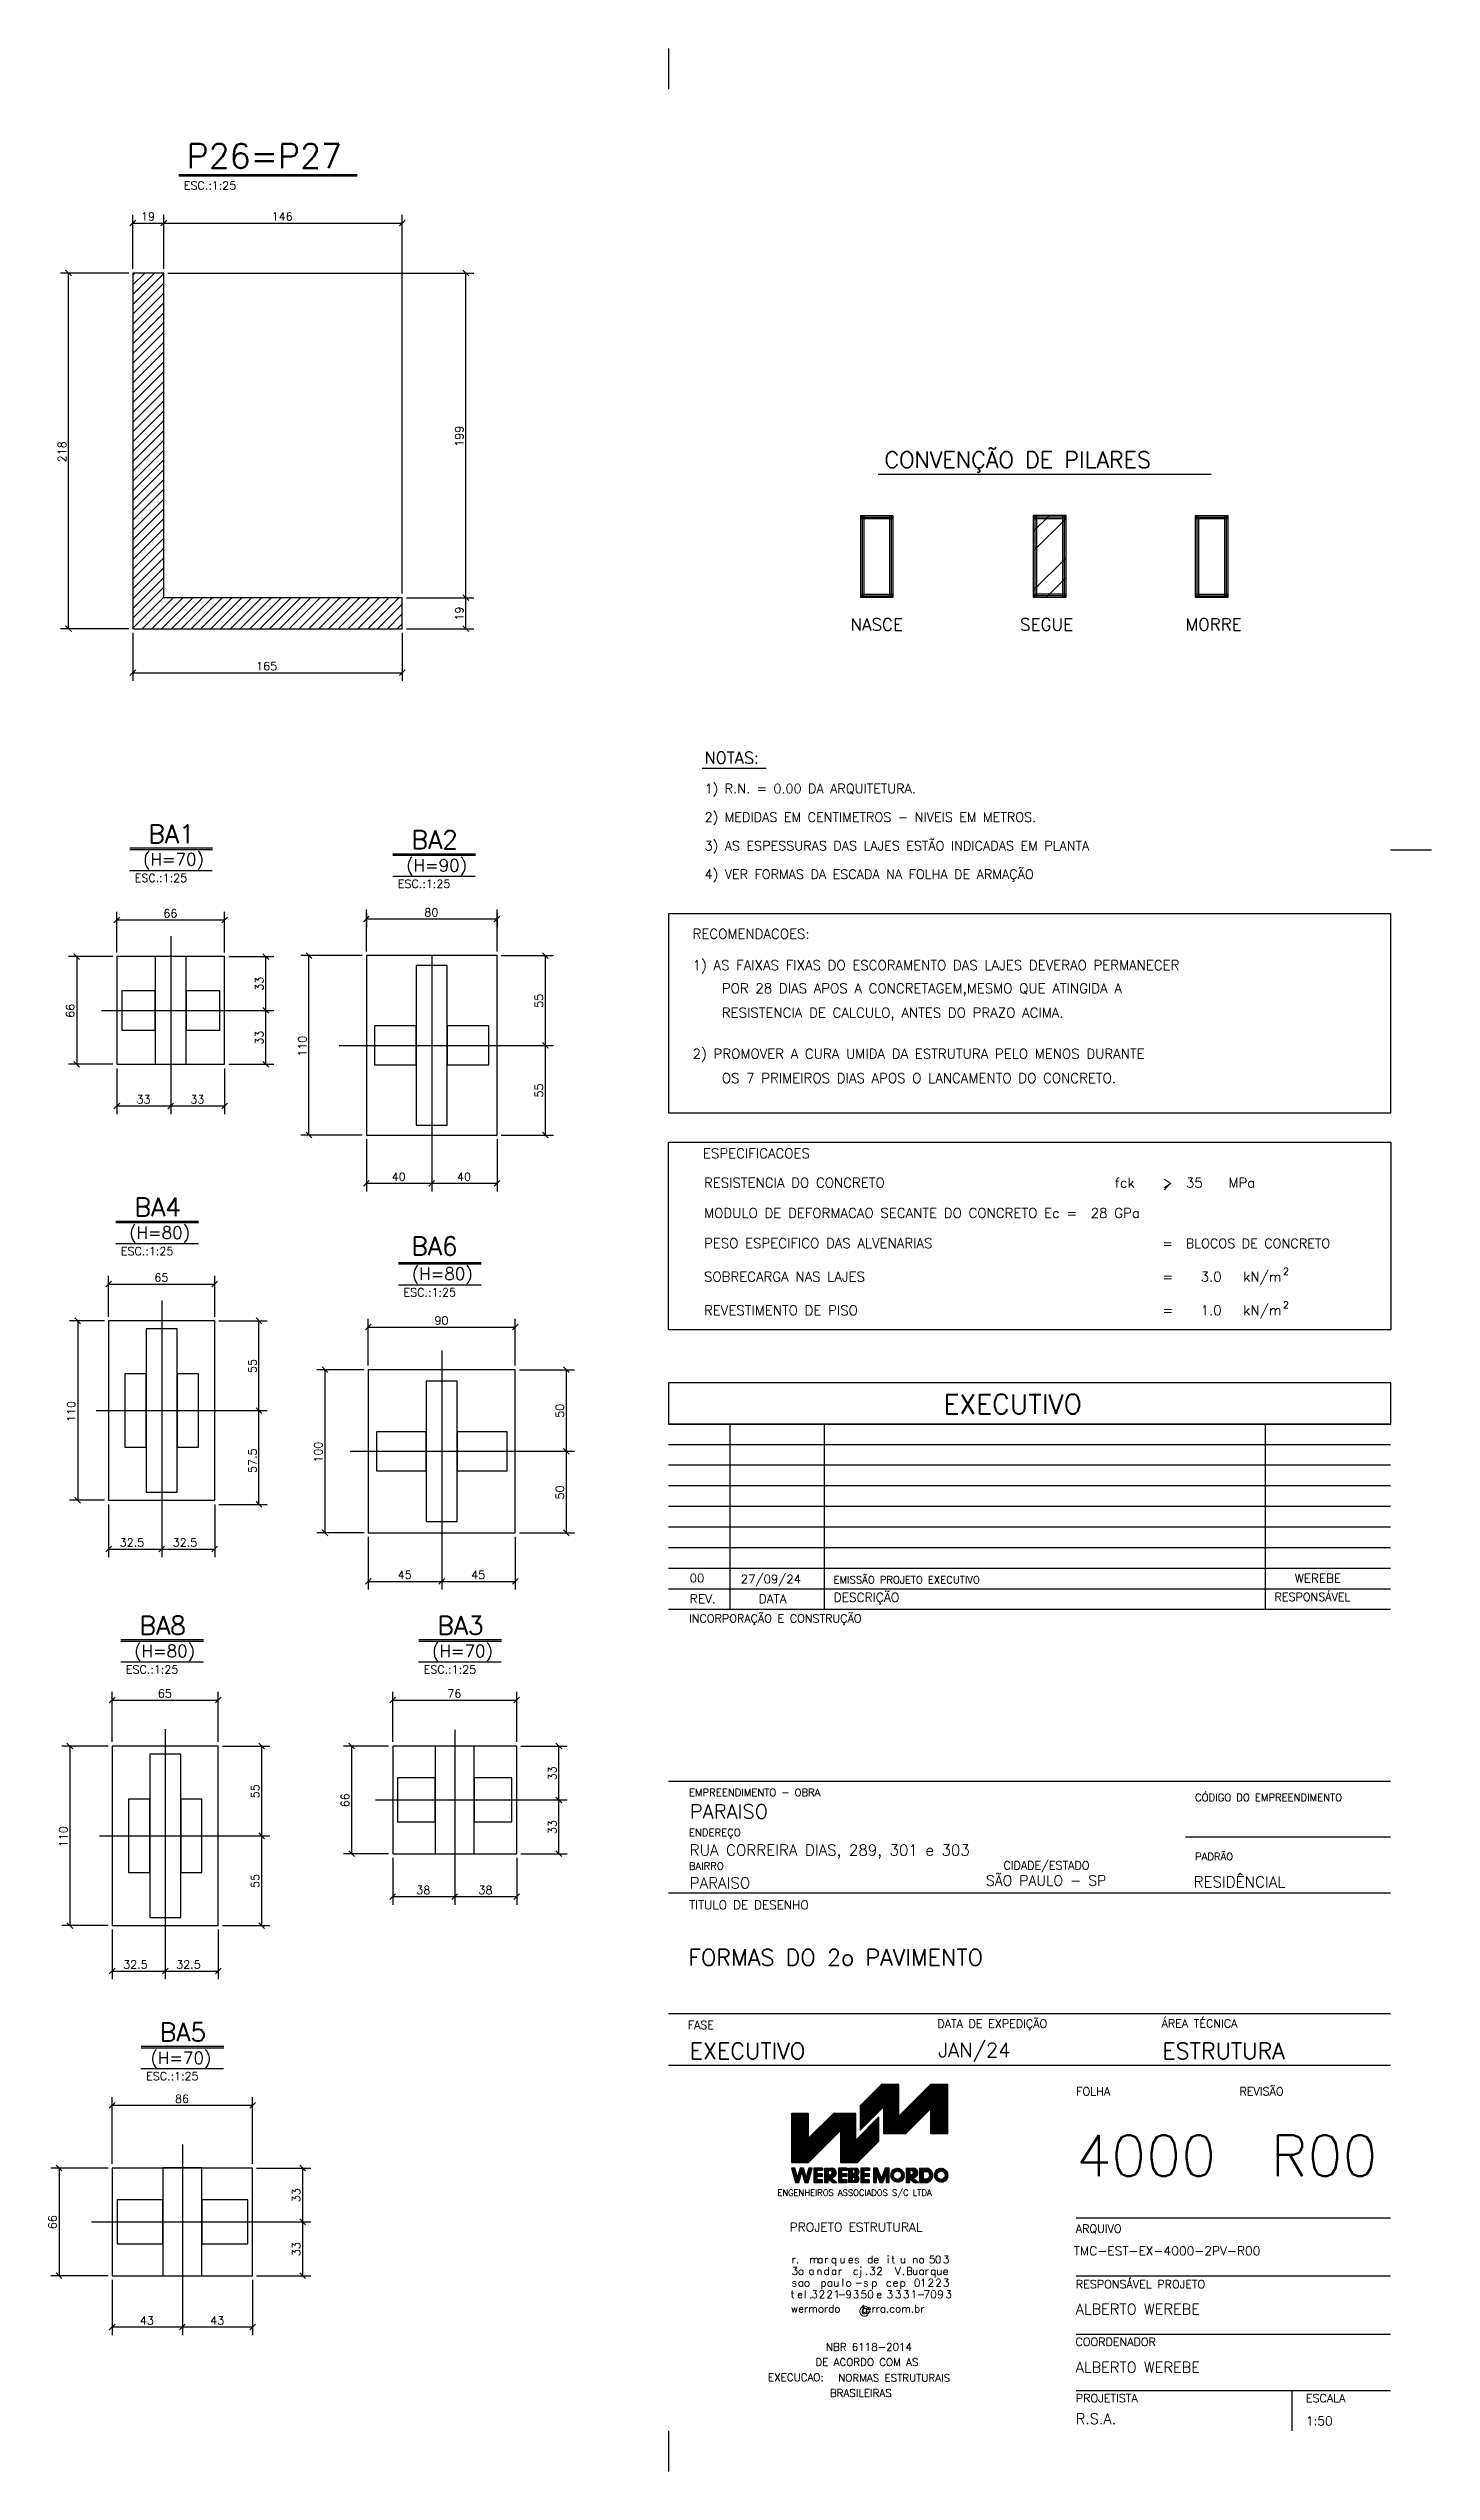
# Model space of a CAD drawing. Extents: x 2105 to 8289, y 869 to 3839.
# Drawn here: x 6595 to 8289, y 869 to 3839 of the extents above; entities that cross this region are included whole.
import ezdxf

# ---------------------------------------------------------------- set-up
doc = ezdxf.new("R2010")
doc.units = 0
doc.header["$MEASUREMENT"] = 0
for name, color, linetype in [('1', 1, 'CONTINUOUS'), ('2', 2, 'CONTINUOUS'), ('3', 3, 'CONTINUOUS'), ('4', 4, 'CONTINUOUS'), ('6', 6, 'CONTINUOUS'), ('7', 7, 'CONTINUOUS'), ('9', 9, 'CONTINUOUS')]:
    doc.layers.add(name, color=color, linetype=linetype)
doc.styles.get("Standard").update_dxf_attribs({"font": 'ROMANS.SHX'})

msp = doc.modelspace()

# ---------------------------------------------------------------- texts
at = {"layer": '2', "linetype": 'Continuous'}
for s, height, p in [('ESC.:1:25', 10, (6760.988738, 3665.979089)), ('19', 10, (6708.622899, 3627.954527)), ('146', 10, (6868.622899, 3627.954527)), ('NASCE', 15.000001, (7577.587218, 3125.331865)), ('SEGUE', 15.000001, (7785.372252, 3125.331865)), ('MORRE', 15.000001, (7988.012022, 3125.331865)), ('165', 10, (6849.622899, 3076.778127)), ('ESC.:1:25', 10, (6700.870908, 2817.229825)), ('ESC.:1:25', 10, (7023.186632, 2810.036602)), ('66', 10, (6736.033025, 2773.755499)), ('80', 10, (7055.702241, 2775.0272)), ('33', 10, (6703.033025, 2545.825938)), ('33', 10, (6769.033025, 2545.825938)), ('40', 10, (7015.702241, 2450.939196)), ('40', 10, (7095.702241, 2450.939196)), ('ESC.:1:25', 10, (6683.954645, 2359.777928)), ('65', 10, (6724.966669, 2327.377057)), ('ESC.:1:25', 10, (7030.154344, 2309.278026)), ('90', 10, (7068.023435, 2274.792661)), ('32.5', 10, (6682.466669, 2002.638557)), ('32.5', 10, (6747.466669, 2002.638557)), ('45', 10, (7023.023435, 1963.022459)), ('45', 10, (7113.023435, 1963.022459)), ('ESC.:1:25', 10, (6690.053884, 1846.978111)), ('ESC.:1:25', 10, (7054.797679, 1846.978111)), ('65', 10, (6729.266363, 1817.529106)), ('76', 10, (7083.885511, 1817.529106)), ('38', 10, (7045.885511, 1576.650348)), ('38', 10, (7121.885511, 1576.650348)), ('32.5', 10, (6686.766363, 1485.428961)), ('32.5', 10, (6751.766363, 1485.428961)), ('ESC.:1:25', 10, (6714.835787, 1348.537743)), ('86', 10, (6750.266363, 1320.834018)), ('43', 10, (6707.266363, 1049.136436)), ('43', 10, (6793.266363, 1049.136436))]:
    msp.add_text(s, height=height, dxfattribs=at).set_placement(p)
for s, p in [('199', (7103.475103, 3350.663184)), ('218', (6616.855982, 3331.663184)), ('19', (7103.475103, 3137.663184)), ('33', (6858.487109, 2683.836584)), ('55', (7200.912785, 2663.038658)), ('66', (6626.890342, 2650.836584)), ('33', (6858.487109, 2617.836584)), ('110', (6911.252048, 2603.038658)), ('55', (7200.912785, 2553.038658)), ('55', (6850.112974, 2215.388516)), ('110', (6628.132086, 2155.388516)), ('50', (7226.621993, 2160.465139)), ('57.5', (6850.112974, 2092.888516)), ('100', (6930.84088, 2105.465139)), ('50', (7226.621993, 2060.465139)), ('33', (7217.435181, 1716.137926)), ('55', (6853.364266, 1694.137926)), ('66', (6963.537719, 1683.137926)), ('33', (7217.435181, 1650.137926)), ('110', (6618.435516, 1634.137926)), ('55', (6853.364266, 1584.137926)), ('33', (6903.626094, 1198.977962)), ('66', (6605.287092, 1165.976254)), ('33', (6903.626094, 1132.977962))]:
    msp.add_text(s, height=10, rotation=90, dxfattribs=at).set_placement(p)
at = {"layer": '3', "linetype": 'Continuous'}
for s, height, p in [('CONVENÇÃO DE PILARES', 20, (7619.237139, 3324.816573)), ('NOTAS:', 14.374909, (7398.951714, 2962.329598)), ('1) R.N. = 0.00 DA ARQUITETURA.', 11.499926, (7398.951714, 2925.958086)), ('2) MEDIDAS EM CENTIMETROS - NIVEIS EM METROS.', 11.499926, (7398.951714, 2890.956683)), ('3) AS ESPESSURAS DAS LAJES ESTÃO INDICADAS EM PLANTA', 11.499926, (7398.951714, 2855.955279)), ('4) VER FORMAS DA ESCADA NA FOLHA DE ARMAÇÃO', 11.499926, (7398.951714, 2820.953876)), ('RECOMENDACOES:', 11.985081, (7384.210041, 2747.703048)), ('1) AS FAIXAS FIXAS DO ESCORAMENTO DAS LAJES DEVERAO PERMANECER', 11.985081, (7384.210041, 2709.253912)), ('POR 28 DIAS APOS A CONCRETAGEM,MESMO QUE ATINGIDA A', 11.985081, (7420.068698, 2680.979516)), ('RESISTENCIA DE CALCULO, ANTES DO PRAZO ACIMA.', 11.985081, (7420.068698, 2651.106661)), ('2) PROMOVER A CURA UMIDA DA ESTRUTURA PELO MENOS DURANTE', 11.985081, (7384.210041, 2600.70464)), ('OS 7 PRIMEIROS DIAS APOS O LANCAMENTO DO CONCRETO.', 11.985081, (7420.068698, 2570.831784)), ('ESPECIFICACOES', 11.979091, (7396.971515, 2478.678891)), ('RESISTENCIA DO CONCRETO', 11.979091, (7398.244293, 2442.666751)), ('fck', 11.979091, (7901.494119, 2442.666751)), ('>  35', 12, (7959.701266, 2442.666751)), ('MPa', 11.979091, (8040.601301, 2442.666751)), ('MODULO DE DEFORMACAO SECANTE DO CONCRETO Ec =  28 GPa', 12, (7398.244293, 2405.479163)), ('PESO ESPECIFICO DAS ALVENARIAS', 11.979091, (7398.244293, 2368.508697)), ('=  BLOCOS DE CONCRETO', 11.499926, (7959.701266, 2368.508697)), ('SOBRECARGA NAS LAJES', 11.97909, (7398.244293, 2327.461597)), ('=', 11.979091, (7959.701266, 2327.461597)), ('3.0', 11.97909, (8006.576943, 2327.461597)), ('kN/m', 11.979091, (8058.813262, 2327.461597)), ('2', 8.385363, (8107.42965, 2335.910598)), ('REVESTIMENTO DE PISO', 11.979091, (7398.244293, 2286.318719)), ('=', 11.979091, (7959.701266, 2286.318719)), ('1.0', 11.979091, (8006.576943, 2286.318719)), ('kN/m', 11.979091, (8058.813262, 2286.318719)), ('2', 8.385363, (8107.42965, 2294.767721)), ('00', 10.499895, (7380.733101, 1958.873672)), ('27/09/24', 10.5, (7443.246366, 1957.618097)), ('EMISSÃO PROJETO EXECUTIVO', 9, (7556.804238, 1957.504787)), ('WEREBE', 10.749893, (8121.869385, 1958.438719)), ('REV.', 10.99989, (7380.733101, 1933.109909)), ('DATA', 10.99989, (7465.062758, 1933.109909)), ('DESCRIÇÃO', 10.99989, (7556.804238, 1934.941634)), ('RESPONSÁVEL', 9.9999, (8097.077946, 1935.941624)), ('INCORPORAÇÃO E CONSTRUÇÃO', 9.9999, (7379.883474, 1909.522328)), ('EMPREENDIMENTO - OBRA', 8.99991, (7379.883474, 1696.782841)), ('CÓDIGO DO EMPREENDIMENTO', 8.99991, (7999.700581, 1690.73649)), ('ENDEREÇO', 8.99991, (7379.883474, 1647.620894)), ('BAIRRO', 8.99991, (7379.66012, 1606.603944)), ('CIDADE/ESTADO', 9.9999, (7764.971198, 1606.916)), ('PADRÃO', 8.99991, (7999.700581, 1618.111218)), ('TITULO DE DESENHO', 10.749893, (7379.883474, 1558.057664)), ('ÁREA TÉCNICA', 9.9999, (7958.667938, 1413.140214)), ('FASE', 9.9999, (7378.317468, 1411.269689)), ('DATA DE EXPEDIÇÃO', 9.9999, (7684.078213, 1412.860315)), ('FOLHA', 9.9999, (7854.148955, 1329.880883)), ('REVISÃO', 9.9999, (8054.146955, 1329.880883)), ('ENGENHEIROS ASSOCIADOS S/C LTDA', 7.499925, (7488.03935, 1206.937454)), ('PROJETO ESTRUTURAL', 10.99989, (7503.078362, 1162.944991)), ('ARQUIVO', 9.9999, (7853.58042, 1161.606235)), ('r.', 9.249908, (7505.586587, 1124.22592)), ('m', 9.249908, (7527.139106, 1124.22592)), ('a', 9.249908, (7536.857759, 1124.22592)), ('r', 9.249908, (7545.593999, 1124.22592)), ('q', 9.249908, (7553.769699, 1124.22592)), ('u', 9.249908, (7564.04694, 1124.22592)), ('e', 9.249908, (7574.281213, 1124.22592)), ('s', 9.249908, (7581.988167, 1124.22592)), ('de', 9.249908, (7598.126677, 1124.22592)), ('i', 9.249908, (7622.311982, 1124.22592)), ('t', 9.249908, (7627.468181, 1124.22592)), ('u', 9.249908, (7638.288385, 1124.22592)), ('n', 9.249908, (7653.212064, 1124.22592)), ('o', 9.249908, (7660.928784, 1124.22592)), ('5', 9.249908, (7673.768499, 1124.22592)), ('0', 9.249908, (7680.948115, 1124.22592)), ('3', 9.249908, (7690.897234, 1124.22592)), ('TMC-EST-EX-4000-2PV-R00', 11, (7851.184358, 1133.946123)), ('3', 9.249908, (7505.586587, 1109.978016)), ('s', 9.249908, (7505.586587, 1095.728158)), ('o', 9.249908, (7513.221276, 1109.978016)), ('a', 9.249908, (7513.266198, 1095.728158)), ('o', 9.249908, (7520.678233, 1095.728158)), ('a', 9.249908, (7526.168412, 1109.978016)), ('n', 9.249908, (7535.861675, 1109.978016)), ('p', 9.249908, (7540.855766, 1095.728158)), ('d', 9.249908, (7544.609634, 1109.978016)), ('a', 9.249908, (7548.703343, 1095.728158)), ('a', 9.249908, (7553.873213, 1109.978016)), ('u', 9.249908, (7556.550921, 1095.728158)), ('r', 9.249908, (7562.105553, 1109.978016)), ('l', 9.249908, (7566.50004, 1095.728158)), ('o', 9.249908, (7571.771472, 1095.728158)), ('c', 9.249908, (7580.482322, 1109.978016)), ('-', 9.249908, (7582.460818, 1095.728158)), ('j', 9.249908, (7588.0467, 1109.978016)), ('s', 9.249908, (7593.056415, 1095.728158)), ('.', 9.249908, (7595.253659, 1109.978016)), ('3', 9.249908, (7600.657902, 1109.978016)), ('p', 9.249908, (7602.997722, 1095.728158)), ('2', 9.249908, (7609.3043, 1109.978016)), ('c', 9.249908, (7621.067854, 1095.728158)), ('e', 9.249908, (7629.200585, 1095.728158)), ('V', 9.249908, (7632.042354, 1109.978016)), ('p', 9.249908, (7637.784484, 1095.728158)), ('.', 9.249908, (7640.598909, 1109.978016)), ('B', 9.249908, (7645.733623, 1109.978016)), ('u', 9.249908, (7653.110502, 1109.978016)), ('0', 9.249908, (7655.405401, 1095.728158)), ('a', 9.249908, (7661.143625, 1109.978016)), ('1', 9.249908, (7662.633845, 1095.728158)), ('r', 9.249908, (7668.520505, 1109.978016)), ('2', 9.249908, (7672.122031, 1095.728158)), ('q', 9.249908, (7675.243094, 1109.978016)), ('2', 9.249908, (7681.610217, 1095.728158)), ('u', 9.249908, (7682.619973, 1109.978016)), ('e', 9.249908, (7690.490988, 1109.978016)), ('3', 9.249908, (7690.912859, 1095.728158)), ('RESPONSÁVEL PROJETO', 10, (7853.58042, 1093.535064)), ('t', 9.249908, (7504.105387, 1081.478301)), ('wermordo   terra.com.br', 9.249908, (7504.779954, 1063.844688)), ('e', 9.249908, (7512.236165, 1081.478301)), ('l', 9.249908, (7520.368896, 1081.478301)), ('.', 9.249908, (7527.146172, 1081.478301)), ('3', 9.249908, (7529.866479, 1081.478301)), ('2', 9.249908, (7538.713192, 1081.478301)), ('2', 9.249908, (7548.200402, 1081.478301)), ('1', 9.249908, (7556.7843, 1081.478301)), ('-', 9.249908, (7561.929774, 1081.478301)), ('9', 9.249908, (7571.423819, 1081.478301)), ('3', 9.249908, (7580.472557, 1081.478301)), ('@', 12.499875, (7587.64436, 1059.200203)), ('5', 9.249908, (7589.967579, 1081.478301)), ('0', 9.249908, (7598.104216, 1081.478301)), ('e', 9.249908, (7609.160747, 1081.478301)), ('3', 9.249908, (7621.81394, 1081.478301)), ('3', 9.249908, (7632.024776, 1081.478301)), ('3', 9.249908, (7641.90163, 1081.478301)), ('1', 9.249908, (7651.428879, 1081.478301)), ('-', 9.249908, (7658.919038, 1081.478301)), ('7', 9.249908, (7667.305673, 1081.478301)), ('0', 9.249908, (7675.395436, 1081.478301)), ('9', 9.249908, (7683.934413, 1081.478301)), ('3', 9.249908, (7693.924547, 1081.478301)), ('ALBERTO WEREBE', 12.99987, (7853.508953, 1061.460872)), ('NBR 6118-2014', 9.25, (7547.49767, 1016.996941)), ('COORDENADOR', 9.9999, (7853.172087, 1022.841783)), ('EXECUCAO:', 9.249908, (7476.6322, 979.79794)), ('DE ACORDO COM AS', 9.249908, (7534.706059, 998.460899)), ('NORMAS ESTRUTURAIS', 9.249908, (7562.580968, 979.098978)), ('ALBERTO WEREBE', 12.99987, (7853.508953, 990.226277)), ('BRASILEIRAS', 9.249908, (7552.420333, 960.481)), ('PROJETISTA', 9.9999, (7853.58042, 953.823171)), ('ESCALA', 9.9999, (8135.472018, 953.823171)), ('R.S.A.', 13, (7853.508953, 927.075144)), ('1:50', 11, (8135.314515, 925.456241))]:
    msp.add_text(s, height=height, dxfattribs=at).set_placement(p)
at = {"layer": '4', "linetype": 'Continuous'}
for s, height, p in [('(H=70)', 15, (6710.993511, 2837.499104)), ('(H=90)', 15, (7033.309236, 2830.305881)), ('(H=80)', 15, (6694.077248, 2380.047207)), ('(H=80)', 15, (7040.276947, 2329.547305)), ('(H=80)', 15, (6700.176487, 1867.247391)), ('(H=70)', 15, (7064.920282, 1867.247391)), ('RUA CORREIRA DIAS, 289, 301 e 303', 13.5, (7380.733101, 1623.932858)), ('PARAISO', 13.5, (7380.733101, 1583.581788)), ('SÃO PAULO - SP', 12.499875, (7743.646736, 1586.994397)), ('RESIDÊNCIAL', 13.5, (7997.978443, 1584.928034)), ('JAN/24', 17.5, (7685.098011, 1376.902147)), ('(H=70)', 15, (6720.121956, 1368.461562)), ('EXECUTIVO', 20, (7380.733101, 1374.525028)), ('ESTRUTURA', 19.9998, (7959.687735, 1374.525028))]:
    msp.add_text(s, height=height, dxfattribs=at).set_placement(p)
at = {"layer": '6', "linetype": 'Continuous'}
for s, height, p in [('P26=P27', 30, (6764.564647, 3692.084438)), ('BA1', 22.5, (6717.515403, 2864.990044)), ('BA2', 22.5, (7039.831128, 2857.796821)), ('BA4', 22.5, (6700.59914, 2407.538147)), ('BA6', 22.5, (7039.585758, 2359.657599)), ('EXECUTIVO', 24, (7691.466555, 2165.253571)), ('BA8', 22.5, (6706.698379, 1894.738331)), ('BA3', 22.5, (7071.442174, 1894.738331)), ('PARAISO', 17.5, (7380.733101, 1669.223236)), ('FORMAS DO 2o PAVIMENTO', 20, (7379.107123, 1489.059167)), ('BA5', 22.5, (6731.480282, 1396.297962)), ('4000', 50, (7854.148955, 1231.063414)), ('R00', 50, (8092.381064, 1231.063414))]:
    msp.add_text(s, height=height, dxfattribs=at).set_placement(p)

# ---------------------------------------------------------------- linework, layer by layer
at = {"layer": '1', "linetype": 'Continuous'}
for p, q in [((7630.059518, 3266.237809), (7589.927377, 3266.237809)), ((7589.927377, 3266.237809), (7589.927377, 3166.416337)), ((7630.059518, 3264.206101), (7589.927377, 3264.206101)), ((7630.059518, 3262.428452), (7589.927377, 3262.428452)), ((7591.958321, 3266.237809), (7591.958321, 3166.416337)), ((7593.990792, 3266.237809), (7593.990792, 3166.416337)), ((7625.994576, 3166.416337), (7625.994576, 3266.237809)), ((7628.027047, 3166.416337), (7628.027047, 3266.237809)), ((7630.059518, 3166.416337), (7630.059518, 3266.237809)), ((7841.672982, 3266.491868), (7801.540841, 3266.491868)), ((7801.540841, 3266.491868), (7801.540841, 3166.416337)), ((7801.540841, 3246.679856), (7821.352853, 3266.491868)), ((7841.672982, 3264.46016), (7801.540841, 3264.46016)), ((7841.672982, 3262.681748), (7801.540841, 3222.55037)), ((7841.672982, 3262.42769), (7801.540841, 3262.42769)), ((7803.571786, 3266.491868), (7803.571786, 3166.416337)), ((7805.604256, 3266.491868), (7805.604256, 3166.416337)), ((7837.608041, 3166.416337), (7837.608041, 3266.491868)), ((7839.640511, 3166.416337), (7839.640511, 3266.491868)), ((7841.672982, 3166.416337), (7841.672982, 3266.491868)), ((8040.15931, 3266.237809), (8000.027169, 3266.237809)), ((8000.027169, 3266.237809), (8000.027169, 3166.416337)), ((8040.15931, 3264.206101), (8000.027169, 3264.206101)), ((8040.15931, 3262.428452), (8000.027169, 3262.428452)), ((8002.05964, 3266.237809), (8002.05964, 3166.416337)), ((8004.09211, 3266.237809), (8004.09211, 3166.416337)), ((8036.095895, 3166.416337), (8036.095895, 3266.237809)), ((8038.126839, 3166.416337), (8038.126839, 3266.237809)), ((8040.15931, 3166.416337), (8040.15931, 3266.237809)), ((7841.672982, 3214.676072), (7801.540841, 3174.543931)), ((7817.542733, 3166.416337), (7841.672982, 3190.545823)), ((7589.927377, 3170.225694), (7630.059518, 3170.225694)), ((7589.927377, 3168.193986), (7630.059518, 3168.193986)), ((7589.927377, 3166.416337), (7630.059518, 3166.416337)), ((7801.540841, 3170.479753), (7841.672982, 3170.479753)), ((7801.540841, 3168.448045), (7841.672982, 3168.448045)), ((7801.540841, 3166.416337), (7841.672982, 3166.416337)), ((8000.027169, 3170.225694), (8040.15931, 3170.225694)), ((8000.027169, 3168.193986), (8040.15931, 3168.193986)), ((8000.027169, 3166.416337), (8040.15931, 3166.416337)), ((8289.330405, 2856.298282), (8239.078382, 2856.298282)), ((8239.078154, 1925.401245), (7354.846297, 1925.401245)), ((8239.078154, 1714.886892), (7354.846297, 1714.886892)), ((8239.078154, 1646.32572), (7988.049804, 1646.32572)), ((8239.078154, 1577.764548), (7354.846297, 1577.764548)), ((8239.078154, 1429.873468), (7354.846297, 1429.873468)), ((8239.078154, 1366.651439), (7354.846297, 1366.651439)), ((7589.669193, 1297.138377), (7635.842559, 1343.309791)), ((7589.669193, 1298.196961), (7634.782023, 1343.309791)), ((7589.669193, 1299.255544), (7633.72344, 1343.309791)), ((7589.669193, 1300.318033), (7632.660951, 1343.309791)), ((7589.669193, 1301.376616), (7631.600414, 1343.309791)), ((7589.669193, 1302.439106), (7630.539878, 1343.309791)), ((7589.669193, 1303.499642), (7629.479342, 1343.309791)), ((7589.669193, 1304.560178), (7628.418806, 1343.309791)), ((7589.669193, 1305.620714), (7627.358269, 1343.309791)), ((7589.669193, 1306.683204), (7626.297733, 1343.309791)), ((7589.669193, 1307.74374), (7625.237197, 1343.309791)), ((7589.669193, 1308.802323), (7624.17666, 1343.309791)), ((7589.669193, 1309.864813), (7623.116124, 1343.309791)), ((7589.669193, 1310.923396), (7622.055588, 1343.309791)), ((7589.669193, 1311.985885), (7620.995052, 1343.309791)), ((7589.669193, 1313.044468), (7619.934515, 1343.309791)), ((7589.669193, 1314.106958), (7618.872026, 1343.309791)), ((7589.669193, 1315.165541), (7617.81149, 1343.309791)), ((7589.669193, 1316.226077), (7616.750953, 1343.309791)), ((7589.669193, 1296.075888), (7636.756613, 1343.159402)), ((7589.669193, 1295.015352), (7636.756613, 1342.098865)), ((7589.669193, 1293.954816), (7636.756613, 1341.040282)), ((7589.669193, 1292.894279), (7636.756613, 1339.977793)), ((7589.669193, 1291.83179), (7636.756613, 1338.91921)), ((7589.669193, 1290.771254), (7636.756613, 1337.85672)), ((7589.669193, 1289.710717), (7636.756613, 1336.798137)), ((7617.95602, 1284.056477), (7677.20738, 1343.309791)), ((7617.95602, 1285.11506), (7676.146844, 1343.309791)), ((7618.268516, 1283.310391), (7678.267916, 1343.309791)), ((7619.329053, 1283.310391), (7679.328453, 1343.309791)), ((7620.389589, 1283.310391), (7680.388989, 1343.309791)), ((7621.450125, 1283.310391), (7681.449525, 1343.309791)), ((7622.512615, 1283.310391), (7682.512015, 1343.309791)), ((7623.573151, 1283.310391), (7683.572551, 1343.309791)), ((7624.633687, 1283.310391), (7684.633087, 1343.309791)), ((7625.69227, 1283.310391), (7685.693623, 1343.309791)), ((7626.752807, 1283.310391), (7686.75416, 1343.309791)), ((7627.815296, 1283.310391), (7687.812743, 1343.309791)), ((7628.875832, 1283.310391), (7688.873279, 1343.309791)), ((7629.936369, 1283.310391), (7689.935769, 1343.309791)), ((7630.996905, 1283.310391), (7690.996305, 1343.309791)), ((7632.057441, 1283.310391), (7692.056841, 1343.309791)), ((7633.117977, 1283.310391), (7693.117377, 1343.309791)), ((7634.178514, 1283.310391), (7694.177914, 1343.309791)), ((7635.23905, 1283.310391), (7695.23845, 1343.309791)), ((7636.299586, 1283.310391), (7696.298986, 1343.309791)), ((7637.360122, 1283.310391), (7696.756013, 1342.704328)), ((7638.420659, 1283.310391), (7696.756013, 1341.643792)), ((7639.481195, 1283.310391), (7696.756013, 1340.583255)), ((7640.541731, 1283.310391), (7696.756013, 1339.520766)), ((7641.604221, 1283.310391), (7696.756013, 1338.462183)), ((7642.662804, 1283.310391), (7696.756013, 1337.399694)), ((7505.371208, 1248.168164), (7564.978034, 1307.776943)), ((7505.371208, 1249.2287), (7563.917497, 1307.776943)), ((7505.371208, 1250.29119), (7562.856961, 1307.776943)), ((7505.371208, 1251.351726), (7561.796425, 1307.776943)), ((7505.371208, 1252.412262), (7560.735889, 1307.776943)), ((7505.371208, 1253.470845), (7559.673399, 1307.776943)), ((7505.371208, 1254.533335), (7558.612863, 1307.776943)), ((7505.371208, 1255.595824), (7557.552327, 1307.776943)), ((7505.371208, 1287.411912), (7525.734286, 1307.776943)), ((7505.371208, 1288.472448), (7524.673749, 1307.776943)), ((7505.371208, 1289.534938), (7523.613213, 1307.776943)), ((7505.371208, 1290.595474), (7522.552677, 1307.776943)), ((7505.371208, 1291.654057), (7521.49214, 1307.776943)), ((7505.371208, 1292.716547), (7520.431604, 1307.776943)), ((7505.371208, 1293.77513), (7519.371068, 1307.776943)), ((7505.371208, 1294.837619), (7518.310532, 1307.776943)), ((7505.371208, 1295.896202), (7517.249995, 1307.776943)), ((7505.371208, 1296.956739), (7516.187506, 1307.776943)), ((7505.371208, 1298.017275), (7515.12697, 1307.776943)), ((7505.371208, 1299.079764), (7514.066433, 1307.776943)), ((7505.371208, 1300.140301), (7513.00785, 1307.776943)), ((7505.371208, 1301.200837), (7511.947314, 1307.776943)), ((7505.371208, 1302.25942), (7510.884825, 1307.776943)), ((7505.371208, 1303.321909), (7509.824288, 1307.776943)), ((7505.371208, 1304.384399), (7508.763752, 1307.776943)), ((7505.371208, 1305.442982), (7507.703216, 1307.776943)), ((7505.371208, 1306.501565), (7506.64268, 1307.776943)), ((7505.371208, 1307.564054), (7505.582143, 1307.776943)), ((7505.371208, 1307.776943), (7505.371208, 1247.777543)), ((7526.370998, 1307.776943), (7505.371208, 1307.776943)), ((7505.371208, 1286.351376), (7526.370998, 1307.353119)), ((7506.03917, 1247.777543), (7566.036617, 1307.776943)), ((7507.099706, 1247.777543), (7567.097153, 1307.776943)), ((7508.160243, 1247.777543), (7568.159643, 1307.776943)), ((7509.220779, 1247.777543), (7569.220179, 1307.776943)), ((7510.281315, 1247.777543), (7570.280715, 1307.776943)), ((7511.341851, 1247.777543), (7571.341251, 1307.776943)), ((7512.404341, 1247.777543), (7572.401788, 1307.776943)), ((7513.462924, 1247.777543), (7573.462324, 1307.776943)), ((7514.52346, 1247.777543), (7574.52286, 1307.776943)), ((7515.583996, 1247.777543), (7575.583396, 1307.776943)), ((7516.644533, 1247.777543), (7576.643933, 1307.776943)), ((7517.705069, 1247.777543), (7577.704469, 1307.776943)), ((7518.765605, 1247.777543), (7578.765005, 1307.776943)), ((7519.828095, 1247.777543), (7579.827495, 1307.776943)), ((7520.888631, 1247.777543), (7580.888031, 1307.776943)), ((7521.947214, 1247.777543), (7581.946614, 1307.776943)), ((7523.00775, 1247.777543), (7583.009103, 1307.776943)), ((7524.068287, 1247.777543), (7584.06964, 1307.776943)), ((7525.130776, 1247.777543), (7584.171201, 1306.817968)), ((7556.671476, 1307.776943), (7526.370998, 1277.474512)), ((7526.370998, 1277.474512), (7526.370998, 1307.776943)), ((7584.171201, 1307.776943), (7556.671476, 1307.776943)), ((7584.171201, 1275.277268), (7584.171201, 1307.776943)), ((7589.669193, 1288.650181), (7636.756613, 1335.735648)), ((7589.669193, 1287.591598), (7636.756613, 1334.677065)), ((7617.95602, 1314.813982), (7636.756613, 1333.616528)), ((7617.95602, 1313.753446), (7636.756613, 1332.554039)), ((7617.95602, 1312.692909), (7636.756613, 1331.493503)), ((7617.95602, 1311.63042), (7636.756613, 1330.432966)), ((7617.95602, 1310.571837), (7636.756613, 1329.37243)), ((7617.95602, 1309.509347), (7636.756613, 1328.309941)), ((7617.95602, 1308.450764), (7636.756613, 1327.251358)), ((7617.95602, 1307.388275), (7636.756613, 1326.188868)), ((7617.95602, 1306.329692), (7636.756613, 1325.130285)), ((7617.95602, 1305.267202), (7636.756613, 1324.071702)), ((7617.95602, 1304.208619), (7636.756613, 1323.009212)), ((7617.95602, 1303.148083), (7636.756613, 1321.948676)), ((7617.95602, 1302.085594), (7636.756613, 1320.88814)), ((7617.95602, 1301.025057), (7636.756613, 1319.827604)), ((7617.95602, 1299.964521), (7636.756613, 1318.765114)), ((7617.95602, 1298.903985), (7636.756613, 1317.704578)), ((7617.95602, 1297.841495), (7636.756613, 1316.645995)), ((7617.95602, 1296.782912), (7636.756613, 1315.583505)), ((7617.95602, 1295.724329), (7636.756613, 1314.524922)), ((7617.95602, 1294.66184), (7636.756613, 1313.462433)), ((7617.95602, 1293.603257), (7636.756613, 1312.40385)), ((7617.95602, 1292.540767), (7636.756613, 1311.34136)), ((7617.95602, 1291.480231), (7636.756613, 1310.282777)), ((7617.95602, 1290.419695), (7636.756613, 1309.220288)), ((7617.95602, 1289.359158), (7636.756613, 1308.159752)), ((7617.95602, 1288.296669), (7636.756613, 1307.099215)), ((7643.72334, 1283.310391), (7696.756013, 1336.34111)), ((7644.783876, 1283.310391), (7696.756013, 1335.278621)), ((7675.756223, 1313.571807), (7696.756013, 1334.57355)), ((7675.756223, 1312.513224), (7696.756013, 1333.511061)), ((7675.756223, 1311.450734), (7696.756013, 1332.450524)), ((7675.756223, 1310.392151), (7696.756013, 1331.391941)), ((7675.756223, 1309.329662), (7696.756013, 1330.329452)), ((7675.756223, 1308.271079), (7696.756013, 1329.270869)), ((7675.756223, 1307.210542), (7696.756013, 1328.208379)), ((7675.756223, 1306.148053), (7696.756013, 1327.149796)), ((7675.756223, 1305.087517), (7696.756013, 1326.087307)), ((7675.756223, 1304.02698), (7696.756013, 1325.028724)), ((7675.756223, 1302.966444), (7696.756013, 1323.966234)), ((7675.756223, 1301.903955), (7696.756013, 1322.905698)), ((7675.756223, 1300.845372), (7696.756013, 1321.845162)), ((7675.756223, 1299.786788), (7696.756013, 1320.784625)), ((7675.756223, 1298.724299), (7696.756013, 1319.724089)), ((7675.756223, 1297.665716), (7696.756013, 1318.6616)), ((7675.756223, 1296.603227), (7696.756013, 1317.603017)), ((7675.756223, 1295.54269), (7696.756013, 1316.540527)), ((7675.756223, 1294.482154), (7696.756013, 1315.481944)), ((7675.756223, 1293.421618), (7696.756013, 1314.423361)), ((7675.756223, 1292.359128), (7696.756013, 1313.360871)), ((7675.756223, 1291.298592), (7696.756013, 1312.300335)), ((7675.756223, 1290.240009), (7696.756013, 1311.239799)), ((7675.756223, 1289.17752), (7696.756013, 1310.179263)), ((7675.756223, 1288.118936), (7696.756013, 1309.116773)), ((7675.756223, 1287.056447), (7696.756013, 1308.056237)), ((7675.756223, 1285.997864), (7696.756013, 1306.995701)), ((7505.371208, 1285.29084), (7526.370998, 1306.292583)), ((7505.371208, 1284.232257), (7526.370998, 1305.230093)), ((7505.371208, 1283.169767), (7526.370998, 1304.169557)), ((7505.371208, 1282.107278), (7526.370998, 1303.109021)), ((7505.371208, 1281.048695), (7526.370998, 1302.048485)), ((7505.371208, 1279.990111), (7526.370998, 1300.985995)), ((7505.371208, 1278.927622), (7526.370998, 1299.925459)), ((7505.371208, 1277.865133), (7526.370998, 1298.864923)), ((7505.371208, 1276.80655), (7526.370998, 1297.80634)), ((7505.371208, 1275.746013), (7526.370998, 1296.747756)), ((7505.371208, 1274.685477), (7526.370998, 1295.685267)), ((7505.371208, 1273.622988), (7526.370998, 1294.622778)), ((7505.371208, 1272.562451), (7526.370998, 1293.564194)), ((7505.371208, 1271.501915), (7526.370998, 1292.503658)), ((7505.371208, 1270.443332), (7526.370998, 1291.441169)), ((7505.371208, 1269.380843), (7526.370998, 1290.380633)), ((7505.371208, 1268.318353), (7526.370998, 1289.320096)), ((7505.371208, 1267.25977), (7526.370998, 1288.25956)), ((7505.371208, 1266.201187), (7526.370998, 1287.200977)), ((7505.371208, 1265.140651), (7526.370998, 1286.138487)), ((7505.371208, 1264.078161), (7526.370998, 1285.075998)), ((7505.371208, 1263.017625), (7526.370998, 1284.017415)), ((7505.371208, 1261.957089), (7526.370998, 1282.958832)), ((7505.371208, 1260.896552), (7526.370998, 1281.896342)), ((7505.371208, 1259.834063), (7526.370998, 1280.835806)), ((7505.371208, 1258.77548), (7526.370998, 1279.77527)), ((7505.371208, 1257.71299), (7526.370998, 1278.714734)), ((7505.371208, 1256.654407), (7526.370998, 1277.654197)), ((7526.191312, 1247.777543), (7584.171201, 1305.755479)), ((7526.370998, 1247.777543), (7565.370608, 1286.7752)), ((7565.370608, 1285.894349), (7584.171201, 1304.696896)), ((7565.370608, 1284.833813), (7584.171201, 1303.636359)), ((7565.370608, 1256.197381), (7612.454121, 1303.2848)), ((7565.370608, 1283.773277), (7584.171201, 1302.575823)), ((7565.370608, 1255.134891), (7612.454121, 1302.222311)), ((7565.370608, 1282.71274), (7584.171201, 1301.513334)), ((7565.370608, 1254.076308), (7612.454121, 1301.161775)), ((7565.370608, 1281.654157), (7584.171201, 1300.452797)), ((7565.370608, 1253.017725), (7612.454121, 1300.101238)), ((7565.370608, 1280.591668), (7584.171201, 1299.392261)), ((7565.370608, 1251.955236), (7612.454121, 1299.040702)), ((7565.370608, 1279.529179), (7584.171201, 1298.333678)), ((7565.370608, 1250.894699), (7612.454121, 1297.978213)), ((7565.370608, 1278.470595), (7584.171201, 1297.271189)), ((7565.370608, 1249.834163), (7612.454121, 1296.917677)), ((7565.370608, 1277.412012), (7584.171201, 1296.212605)), ((7565.370608, 1248.773627), (7612.454121, 1295.85714)), ((7565.370608, 1276.351476), (7584.171201, 1295.150116)), ((7565.370608, 1275.288987), (7584.171201, 1294.091533)), ((7565.370608, 1274.22845), (7584.171201, 1293.030997)), ((7565.370608, 1273.167914), (7584.171201, 1291.968507)), ((7565.370608, 1272.107378), (7584.171201, 1290.907971)), ((7565.370608, 1271.044888), (7584.171201, 1289.847435)), ((7565.370608, 1269.984352), (7584.171201, 1288.786898)), ((7565.370608, 1268.923816), (7584.171201, 1287.728315)), ((7565.370608, 1286.7752), (7565.370608, 1247.777543)), ((7565.370608, 1267.865233), (7584.171201, 1286.665826)), ((7565.370608, 1266.80665), (7584.171201, 1285.603337)), ((7565.370608, 1265.74416), (7584.171201, 1284.544753)), ((7565.370608, 1264.681671), (7584.171201, 1283.48617)), ((7565.370608, 1263.623088), (7584.171201, 1282.423681)), ((7565.370608, 1262.562551), (7584.171201, 1281.361191)), ((7565.370608, 1261.500062), (7584.171201, 1280.302608)), ((7565.370608, 1260.439526), (7584.171201, 1279.242072)), ((7565.370608, 1259.378989), (7584.171201, 1278.181536)), ((7565.370608, 1258.318453), (7584.171201, 1277.119046)), ((7565.433107, 1247.777543), (7612.454121, 1294.798557)), ((7566.493644, 1247.777543), (7612.454121, 1293.739974)), ((7567.55418, 1247.777543), (7612.454121, 1292.677485)), ((7568.616669, 1247.777543), (7612.454121, 1291.614995)), ((7569.677205, 1247.777543), (7612.454121, 1290.556412)), ((7570.737742, 1247.777543), (7612.454121, 1289.495876)), ((7571.798278, 1247.777543), (7612.454121, 1288.433386)), ((7572.856861, 1247.777543), (7612.454121, 1287.37285)), ((7573.919351, 1247.777543), (7612.454121, 1286.312314)), ((7574.979887, 1247.777543), (7612.454121, 1285.251778)), ((7576.040423, 1247.777543), (7612.454121, 1284.193194)), ((7577.100959, 1247.777543), (7612.454121, 1283.130705)), ((7578.161496, 1247.777543), (7612.454121, 1282.068216)), ((7579.222032, 1247.777543), (7612.454121, 1281.009632)), ((7580.282568, 1247.777543), (7612.454121, 1279.951049)), ((7581.343104, 1247.777543), (7612.454121, 1278.88856)), ((7582.403641, 1247.777543), (7612.454121, 1277.828024)), ((7612.454121, 1303.560188), (7584.171201, 1275.277268)), ((7612.454121, 1273.861266), (7612.454121, 1303.560188)), ((7617.95602, 1287.236133), (7636.756613, 1306.038679)), ((7617.95602, 1286.17755), (7636.756613, 1304.978143)), ((7675.756223, 1284.935374), (7696.756013, 1305.935164)), ((7675.756223, 1283.876791), (7696.756013, 1304.876581)), ((7676.250358, 1283.310391), (7696.756013, 1303.814092)), ((7677.310895, 1283.310391), (7696.756013, 1302.755509)), ((7678.371431, 1283.310391), (7696.756013, 1301.693019)), ((7679.431967, 1283.310391), (7696.756013, 1300.634436)), ((7680.492504, 1283.310391), (7696.756013, 1299.571947)), ((7681.55304, 1283.310391), (7696.756013, 1298.511411)), ((7682.613576, 1283.310391), (7696.756013, 1297.450874)), ((7683.674112, 1283.310391), (7696.756013, 1296.390338)), ((7684.734649, 1283.310391), (7696.756013, 1295.329802)), ((7685.795185, 1283.310391), (7696.756013, 1294.267312)), ((7686.857674, 1283.310391), (7696.756013, 1293.208729)), ((7687.916257, 1283.310391), (7696.756013, 1292.14624)), ((7688.976794, 1283.310391), (7696.756013, 1291.087657)), ((7690.039283, 1283.310391), (7696.756013, 1290.025167)), ((7691.099819, 1283.310391), (7696.756013, 1288.966584)), ((7692.158403, 1283.310391), (7696.756013, 1287.906048)), ((7693.218939, 1283.310391), (7696.756013, 1286.845512)), ((7694.281428, 1283.310391), (7696.756013, 1285.784975)), ((7695.341964, 1283.310391), (7696.756013, 1284.722486)), ((7696.400548, 1283.310391), (7696.756013, 1283.66195)), ((7505.371208, 1247.777543), (7526.370998, 1247.777543)), ((7565.370608, 1257.25987), (7584.171201, 1276.05851)), ((7565.370608, 1247.777543), (7586.370398, 1247.777543)), ((7583.464177, 1247.777543), (7612.454121, 1276.767487)), ((7584.524713, 1247.777543), (7612.454121, 1275.706951)), ((7585.58525, 1247.777543), (7612.454121, 1274.646415)), ((7586.292274, 1247.777543), (7612.454121, 1273.939391)), ((7586.370398, 1247.777543), (7612.454121, 1273.861266)), ((7505.449332, 1240.623318), (7505.720814, 1240.896752)), ((7505.683705, 1239.799107), (7506.78135, 1240.896752)), ((7505.920031, 1238.974897), (7507.841886, 1240.896752)), ((7506.156356, 1238.150686), (7508.902423, 1240.896752)), ((7506.390729, 1237.326476), (7509.502026, 1240.435819)), ((7506.627055, 1236.500312), (7509.738352, 1239.613562)), ((7506.861427, 1235.674148), (7509.974678, 1238.787398)), ((7507.097753, 1234.849938), (7510.20905, 1237.963188)), ((7507.332126, 1234.02768), (7510.445376, 1237.138977)), ((7507.570405, 1233.201517), (7510.681702, 1236.312814)), ((7507.80673, 1232.377306), (7510.916074, 1235.48665)), ((7508.041103, 1231.553096), (7511.1524, 1234.66244)), ((7508.277429, 1230.726932), (7511.386773, 1233.838229)), ((7508.511802, 1229.900769), (7511.623099, 1233.012066)), ((7508.748127, 1229.076558), (7511.859424, 1232.185902)), ((7508.984453, 1228.252348), (7512.09575, 1231.361691)), ((7509.218826, 1227.426184), (7512.330123, 1230.537481)), ((7509.455151, 1226.60002), (7512.566448, 1229.711317)), ((7509.689524, 1225.77581), (7517.193355, 1233.277688)), ((7509.92585, 1224.951599), (7516.767578, 1231.793328)), ((7510.162176, 1224.125436), (7516.345708, 1230.307015)), ((7510.494204, 1223.396927), (7515.919931, 1228.822654)), ((7511.556693, 1223.396927), (7515.496107, 1227.338294)), ((7512.617229, 1223.396927), (7515.072283, 1225.853934)), ((7512.769571, 1229.560928), (7517.476556, 1234.267912)), ((7513.193395, 1231.049195), (7517.90038, 1235.752273)), ((7513.619172, 1232.533555), (7520.447229, 1239.361611)), ((7513.677765, 1223.396927), (7514.648459, 1224.369574)), ((7514.042996, 1234.017915), (7520.210903, 1240.185822)), ((7514.46682, 1235.502275), (7519.863251, 1240.896752)), ((7514.890644, 1236.986635), (7518.802714, 1240.896752)), ((7515.316421, 1238.470995), (7517.742178, 1240.896752)), ((7515.738292, 1239.955356), (7516.681642, 1240.896752)), ((7518.0703, 1235.922193), (7520.683555, 1238.537401)), ((7518.304672, 1235.096029), (7520.919881, 1237.711237)), ((7518.540998, 1234.271819), (7521.156206, 1236.885074)), ((7518.775371, 1233.447608), (7521.390579, 1236.064769)), ((7519.011697, 1232.621444), (7521.626905, 1235.238606)), ((7519.246069, 1231.795281), (7521.863231, 1234.412442)), ((7519.484348, 1230.97107), (7522.097603, 1233.588232)), ((7519.718721, 1230.14686), (7522.333929, 1232.764021)), ((7519.955046, 1229.322649), (7522.568302, 1231.937858)), ((7520.191372, 1228.498439), (7522.804627, 1231.111694)), ((7520.425745, 1227.672275), (7523.040953, 1230.287483)), ((7520.662071, 1226.846112), (7523.275326, 1229.463273)), ((7520.898396, 1226.025807), (7528.597538, 1233.721043)), ((7521.132769, 1225.199644), (7528.173714, 1232.236683)), ((7521.369095, 1224.37348), (7527.747937, 1230.752323)), ((7521.603467, 1223.54927), (7527.324113, 1229.267962)), ((7522.515568, 1223.396927), (7526.90029, 1227.783602)), ((7523.421809, 1229.607803), (7529.021362, 1235.209309)), ((7523.576104, 1223.396927), (7526.474513, 1226.299242)), ((7523.845633, 1231.092163), (7529.445186, 1236.693669)), ((7524.269456, 1232.576523), (7529.870963, 1238.17803)), ((7524.63664, 1223.396927), (7526.050689, 1224.814882)), ((7524.695233, 1234.060883), (7530.292834, 1239.66239)), ((7525.117104, 1235.545243), (7530.470566, 1240.896752)), ((7525.343664, 1223.396927), (7525.769441, 1223.822704)), ((7525.542881, 1237.029604), (7529.41003, 1240.896752)), ((7525.966705, 1238.51787), (7528.349494, 1240.896752)), ((7526.390529, 1240.00223), (7527.288957, 1240.896752)), ((7543.398171, 1240.896752), (7532.898276, 1240.896752)), ((7532.898276, 1240.896752), (7532.898276, 1223.396927)), ((7532.898276, 1234.111664), (7539.685318, 1240.896752)), ((7532.898276, 1235.170247), (7538.624782, 1240.896752)), ((7532.898276, 1236.232737), (7537.564245, 1240.896752)), ((7532.898276, 1237.295226), (7536.503709, 1240.896752)), ((7532.898276, 1238.353809), (7535.443173, 1240.896752)), ((7532.898276, 1239.412392), (7534.380683, 1240.896752)), ((7532.898276, 1240.474882), (7533.320147, 1240.896752)), ((7532.898276, 1233.051128), (7536.898236, 1237.049135)), ((7532.898276, 1231.990591), (7536.898236, 1235.990551)), ((7532.898276, 1230.928102), (7536.898236, 1234.928062)), ((7532.898276, 1229.867566), (7536.898236, 1233.869479)), ((7532.898276, 1226.685957), (7539.859144, 1233.648778)), ((7532.898276, 1227.748446), (7538.798608, 1233.648778)), ((7532.898276, 1228.80703), (7537.738072, 1233.648778)), ((7532.898276, 1225.623468), (7536.898236, 1229.625381)), ((7532.898276, 1224.918397), (7536.898236, 1228.92031)), ((7532.898276, 1223.85786), (7536.898236, 1227.85782)), ((7532.898276, 1223.396927), (7543.398171, 1223.396927)), ((7533.49788, 1223.396927), (7536.898236, 1226.795331)), ((7534.558416, 1223.396927), (7537.558386, 1226.396897)), ((7535.618952, 1223.396927), (7538.618922, 1226.396897)), ((7536.679489, 1223.396927), (7539.679459, 1226.396897)), ((7543.398171, 1237.896782), (7536.898236, 1237.896782)), ((7536.898236, 1233.648778), (7536.898236, 1237.896782)), ((7543.398171, 1233.648778), (7536.898236, 1233.648778)), ((7543.398171, 1230.648808), (7536.898236, 1230.648808)), ((7536.898236, 1226.396897), (7536.898236, 1230.648808)), ((7543.398171, 1226.396897), (7536.898236, 1226.396897)), ((7537.740025, 1223.396927), (7540.739995, 1226.396897)), ((7537.745884, 1237.896782), (7540.743901, 1240.896752)), ((7537.919711, 1230.648808), (7540.921634, 1233.648778)), ((7538.802514, 1223.396927), (7541.800531, 1226.396897)), ((7538.80642, 1237.896782), (7541.804437, 1240.896752)), ((7538.980247, 1230.648808), (7541.98217, 1233.648778)), ((7539.863051, 1223.396927), (7542.861067, 1226.396897)), ((7539.865004, 1237.896782), (7542.866927, 1240.896752)), ((7540.040783, 1230.648808), (7543.042706, 1233.648778)), ((7540.921634, 1223.396927), (7543.398171, 1225.873465)), ((7540.92554, 1237.896782), (7543.398171, 1240.367461)), ((7541.101319, 1230.648808), (7543.398171, 1232.943707)), ((7541.98217, 1223.396927), (7543.398171, 1224.814882)), ((7541.986076, 1237.896782), (7543.398171, 1239.306925)), ((7542.159903, 1230.648808), (7543.398171, 1231.885124)), ((7543.042706, 1223.396927), (7543.398171, 1223.752393)), ((7543.046612, 1237.896782), (7543.398171, 1238.246388)), ((7543.220439, 1230.648808), (7543.398171, 1230.824587)), ((7543.398171, 1238.246388), (7543.398171, 1240.896752)), ((7543.398171, 1240.896752), (7543.398171, 1237.896782)), ((7543.398171, 1230.648808), (7543.398171, 1233.648778)), ((7543.398171, 1223.396927), (7543.398171, 1226.396897)), ((7543.398171, 1223.396927), (7543.398171, 1225.873465)), ((7545.898146, 1240.896752), (7555.898046, 1240.896752)), ((7545.898146, 1240.896752), (7545.898146, 1223.396927)), ((7545.898146, 1233.402687), (7553.390259, 1240.896752)), ((7545.898146, 1234.463223), (7552.331676, 1240.896752)), ((7545.898146, 1235.525712), (7551.27114, 1240.896752)), ((7545.898146, 1236.586249), (7550.210603, 1240.896752)), ((7545.898146, 1237.646785), (7549.150067, 1240.896752)), ((7545.898146, 1238.705368), (7548.089531, 1240.896752)), ((7545.898146, 1239.767857), (7547.027041, 1240.896752)), ((7545.898146, 1224.918397), (7559.415589, 1238.435839)), ((7545.898146, 1223.85786), (7559.802304, 1237.763971)), ((7545.898146, 1232.34215), (7550.396148, 1236.846012)), ((7545.898146, 1231.283567), (7550.396148, 1235.783522)), ((7545.898146, 1230.221078), (7550.396148, 1234.721033)), ((7545.898146, 1229.162495), (7550.396148, 1233.66245)), ((7545.898146, 1228.100005), (7550.345368, 1232.54918)), ((7545.898146, 1227.041422), (7551.405904, 1232.54918)), ((7545.898146, 1225.980886), (7552.452768, 1232.535508)), ((7545.898146, 1223.396927), (7550.396148, 1223.396927)), ((7546.144238, 1223.396927), (7550.396148, 1227.650791)), ((7547.204774, 1223.396927), (7550.396148, 1226.592208)), ((7548.26531, 1223.396927), (7550.396148, 1225.531672)), ((7549.325847, 1223.396927), (7550.396148, 1224.469182)), ((7550.396148, 1237.74444), (7552.130506, 1237.74444)), ((7550.396148, 1237.74444), (7550.396148, 1232.54918)), ((7552.130506, 1232.54918), (7550.396148, 1232.54918)), ((7550.396148, 1223.396927), (7550.396148, 1227.900789)), ((7550.396148, 1227.900789), (7555.898046, 1223.396927)), ((7550.728176, 1227.627354), (7560.108942, 1237.006166)), ((7554.450795, 1240.896752), (7551.300436, 1237.74444)), ((7551.312155, 1227.150796), (7560.315971, 1236.156565)), ((7551.89418, 1226.674238), (7554.144158, 1228.924216)), ((7552.376597, 1237.760065), (7555.513285, 1240.896752)), ((7552.478159, 1226.195728), (7554.728136, 1228.447658)), ((7553.060184, 1225.717217), (7555.312115, 1227.967194)), ((7553.284791, 1237.607723), (7556.421479, 1240.746363)), ((7553.564085, 1229.39882), (7560.896043, 1223.396927)), ((7553.644163, 1225.240659), (7555.89414, 1227.490636)), ((7553.974238, 1237.236633), (7557.167565, 1240.431913)), ((7554.228141, 1224.764101), (7556.478119, 1227.016032)), ((7554.501576, 1236.705388), (7557.833574, 1240.037386)), ((7554.540638, 1229.320696), (7560.396048, 1235.174153)), ((7554.810167, 1224.287543), (7557.060144, 1226.537521)), ((7554.870713, 1236.012036), (7558.431224, 1239.5745)), ((7555.017196, 1235.099935), (7558.95661, 1239.039349)), ((7555.394145, 1223.80708), (7557.644123, 1226.05901)), ((7555.72422, 1229.443742), (7560.273003, 1233.990571)), ((7555.898046, 1223.396927), (7560.896043, 1223.396927)), ((7556.044529, 1223.396927), (7558.228101, 1225.582452)), ((7557.105066, 1223.396927), (7558.810127, 1225.107848)), ((7557.429281, 1230.088267), (7559.624572, 1232.283557)), ((7558.165602, 1223.396927), (7559.394105, 1224.627384)), ((7559.224185, 1223.396927), (7559.978084, 1224.150826)), ((7560.286674, 1223.396927), (7560.562062, 1223.674268)), ((7573.395918, 1240.896752), (7562.896023, 1240.896752)), ((7562.896023, 1240.896752), (7562.896023, 1223.396927)), ((7562.896023, 1234.111664), (7569.683065, 1240.896752)), ((7562.896023, 1235.170247), (7568.622529, 1240.896752)), ((7562.896023, 1236.232737), (7567.563945, 1240.896752)), ((7562.896023, 1237.295226), (7566.503409, 1240.896752)), ((7562.896023, 1238.353809), (7565.442873, 1240.896752)), ((7562.896023, 1239.412392), (7564.380383, 1240.896752)), ((7562.896023, 1240.474882), (7563.319847, 1240.896752)), ((7562.896023, 1233.051128), (7566.897936, 1237.049135)), ((7562.896023, 1231.990591), (7566.897936, 1235.990551)), ((7562.896023, 1230.928102), (7566.897936, 1234.928062)), ((7562.896023, 1229.867566), (7566.897936, 1233.869479)), ((7562.896023, 1226.685957), (7569.860797, 1233.648778)), ((7562.896023, 1227.748446), (7568.800261, 1233.648778)), ((7562.896023, 1228.80703), (7567.737772, 1233.648778)), ((7562.896023, 1225.623468), (7566.897936, 1229.625381)), ((7562.896023, 1224.918397), (7566.897936, 1228.92031)), ((7562.896023, 1223.85786), (7566.897936, 1227.85782)), ((7562.896023, 1223.396927), (7573.395918, 1223.396927)), ((7563.49758, 1223.396927), (7566.897936, 1226.795331)), ((7564.558116, 1223.396927), (7567.558086, 1226.396897)), ((7565.618652, 1223.396927), (7568.618622, 1226.396897)), ((7566.679189, 1223.396927), (7569.679159, 1226.396897)), ((7573.395918, 1237.896782), (7566.897936, 1237.896782)), ((7566.897936, 1233.648778), (7566.897936, 1237.896782)), ((7573.395918, 1233.648778), (7566.897936, 1233.648778)), ((7573.395918, 1230.648808), (7566.897936, 1230.648808)), ((7566.897936, 1226.396897), (7566.897936, 1230.648808)), ((7573.395918, 1226.396897), (7566.897936, 1226.396897)), ((7567.739725, 1223.396927), (7570.739695, 1226.396897)), ((7567.745584, 1237.896782), (7570.745554, 1240.896752)), ((7567.919411, 1230.648808), (7570.919381, 1233.648778)), ((7568.802214, 1223.396927), (7571.800231, 1226.396897)), ((7568.804167, 1237.896782), (7571.80609, 1240.896752)), ((7568.979947, 1230.648808), (7571.979917, 1233.648778)), ((7569.862751, 1223.396927), (7572.860767, 1226.396897)), ((7569.866657, 1237.896782), (7572.866627, 1240.896752)), ((7570.03853, 1230.648808), (7573.042406, 1233.648778)), ((7570.921334, 1223.396927), (7573.395918, 1225.873465)), ((7570.927193, 1237.896782), (7573.395918, 1240.367461)), ((7571.099066, 1230.648808), (7573.395918, 1232.943707)), ((7571.98187, 1223.396927), (7573.395918, 1224.814882)), ((7571.985776, 1237.896782), (7573.395918, 1239.306925)), ((7572.161556, 1230.648808), (7573.395918, 1231.885124)), ((7573.042406, 1223.396927), (7573.395918, 1223.752393)), ((7573.048266, 1237.896782), (7573.395918, 1238.246388)), ((7573.222092, 1230.648808), (7573.395918, 1230.824587)), ((7573.395918, 1238.246388), (7573.395918, 1240.896752)), ((7573.395918, 1240.896752), (7573.395918, 1237.896782)), ((7573.395918, 1230.648808), (7573.395918, 1233.648778)), ((7573.395918, 1223.396927), (7573.395918, 1226.396897)), ((7573.395918, 1223.396927), (7573.395918, 1225.873465)), ((7575.647849, 1240.896752), (7585.647749, 1240.896752)), ((7575.647849, 1223.396927), (7575.647849, 1240.896752)), ((7575.647849, 1236.232737), (7580.311865, 1240.896752)), ((7575.647849, 1237.295226), (7579.251328, 1240.896752)), ((7575.647849, 1238.353809), (7578.192745, 1240.896752)), ((7575.647849, 1239.412392), (7577.132209, 1240.896752)), ((7575.647849, 1240.472928), (7576.06972, 1240.896752)), ((7575.647849, 1235.170247), (7581.372401, 1240.896752)), ((7575.647849, 1227.041422), (7587.536402, 1238.929975)), ((7575.647849, 1225.980886), (7587.860617, 1238.193654)), ((7575.647849, 1234.111664), (7579.57945, 1238.041312)), ((7575.647849, 1233.051128), (7579.57945, 1236.982729)), ((7575.647849, 1231.990591), (7579.57945, 1235.922193)), ((7575.647849, 1230.928102), (7579.57945, 1234.861656)), ((7575.647849, 1228.100005), (7581.915364, 1234.369474)), ((7575.647849, 1228.80703), (7581.20834, 1234.369474)), ((7575.647849, 1229.867566), (7580.147804, 1234.369474)), ((7575.647849, 1224.918397), (7579.57945, 1228.851951)), ((7575.647849, 1223.85786), (7579.57945, 1227.789462)), ((7585.647749, 1223.396927), (7575.647849, 1223.396927)), ((7576.247452, 1223.396927), (7579.57945, 1226.728925)), ((7577.307989, 1223.396927), (7579.57945, 1225.668389)), ((7578.370478, 1223.396927), (7580.589206, 1225.619561)), ((7579.431014, 1223.396927), (7581.649742, 1225.619561)), ((7582.079425, 1238.676071), (7579.57945, 1238.676071)), ((7579.57945, 1238.676071), (7579.57945, 1234.369474)), ((7579.57945, 1234.369474), (7582.079425, 1234.369474)), ((7579.57945, 1229.926159), (7579.57945, 1225.619561)), ((7579.57945, 1229.926159), (7582.079425, 1229.926159)), ((7579.57945, 1225.619561), (7582.079425, 1225.619561)), ((7579.858744, 1238.676071), (7582.081378, 1240.896752)), ((7580.489597, 1223.396927), (7587.43484, 1230.34217)), ((7580.655611, 1229.926159), (7588.0696, 1237.3421)), ((7580.921234, 1238.676071), (7583.141915, 1240.896752)), ((7581.550134, 1223.396927), (7587.786399, 1229.633193)), ((7581.716148, 1229.926159), (7588.136005, 1236.346017)), ((7581.98177, 1238.676071), (7584.200498, 1240.896752)), ((7582.481765, 1229.633193), (7587.923117, 1235.072592)), ((7582.61067, 1223.396927), (7588.03835, 1228.822654)), ((7582.616529, 1238.252248), (7585.261034, 1240.896752)), ((7582.960276, 1229.049215), (7585.891887, 1231.982779)), ((7583.052072, 1237.627254), (7586.048136, 1240.623318)), ((7583.122384, 1235.576493), (7587.12039, 1239.5745)), ((7583.247382, 1227.217202), (7586.999298, 1230.967164)), ((7583.257148, 1228.28555), (7586.483678, 1231.514034)), ((7583.294257, 1236.80695), (7586.624302, 1240.135041)), ((7583.671206, 1223.396927), (7588.136005, 1227.861726)), ((7584.731742, 1223.396927), (7588.028584, 1226.693769)), ((7586.077432, 1223.682081), (7587.159453, 1224.762148)), ((7600.895643, 1240.896752), (7590.395748, 1240.896752)), ((7590.395748, 1240.896752), (7590.395748, 1223.396927)), ((7590.395748, 1234.111664), (7597.18279, 1240.896752)), ((7590.395748, 1235.170247), (7596.122254, 1240.896752)), ((7590.395748, 1236.232737), (7595.061717, 1240.896752)), ((7590.395748, 1237.295226), (7594.001181, 1240.896752)), ((7590.395748, 1238.353809), (7592.940645, 1240.896752)), ((7590.395748, 1239.412392), (7591.880108, 1240.896752)), ((7590.395748, 1240.474882), (7590.821525, 1240.896752)), ((7590.395748, 1233.051128), (7594.397661, 1237.049135)), ((7590.395748, 1231.990591), (7594.397661, 1235.990551)), ((7590.395748, 1230.928102), (7594.397661, 1234.928062)), ((7590.395748, 1229.867566), (7594.397661, 1233.869479)), ((7590.395748, 1226.685957), (7597.358569, 1233.648778)), ((7590.395748, 1227.748446), (7596.298033, 1233.648778)), ((7590.395748, 1228.80703), (7595.237497, 1233.648778)), ((7590.395748, 1225.623468), (7594.397661, 1229.625381)), ((7590.395748, 1224.918397), (7594.397661, 1228.92031)), ((7590.395748, 1223.85786), (7594.397661, 1227.85782)), ((7590.395748, 1223.396927), (7600.895643, 1223.396927)), ((7590.997305, 1223.396927), (7594.397661, 1226.795331)), ((7592.057841, 1223.396927), (7595.057811, 1226.396897)), ((7593.118377, 1223.396927), (7596.118347, 1226.396897)), ((7594.178914, 1223.396927), (7597.178884, 1226.396897)), ((7600.895643, 1237.896782), (7594.397661, 1237.896782)), ((7594.397661, 1233.648778), (7594.397661, 1237.896782)), ((7600.895643, 1233.648778), (7594.397661, 1233.648778)), ((7600.895643, 1230.648808), (7594.397661, 1230.648808)), ((7594.397661, 1226.396897), (7594.397661, 1230.648808)), ((7600.895643, 1226.396897), (7594.397661, 1226.396897)), ((7595.23945, 1223.396927), (7598.23942, 1226.396897)), ((7595.243356, 1237.896782), (7598.245279, 1240.896752)), ((7595.417182, 1230.648808), (7598.419106, 1233.648778)), ((7596.299986, 1223.396927), (7599.299956, 1226.396897)), ((7596.303892, 1237.896782), (7599.305815, 1240.896752)), ((7596.477719, 1230.648808), (7599.479642, 1233.648778)), ((7597.360522, 1223.396927), (7600.360492, 1226.396897)), ((7597.364429, 1237.896782), (7600.364399, 1240.896752)), ((7597.538255, 1230.648808), (7600.540178, 1233.648778)), ((7598.421059, 1223.396927), (7600.895643, 1225.873465)), ((7598.424965, 1237.896782), (7600.895643, 1240.367461)), ((7598.598791, 1230.648808), (7600.895643, 1232.943707)), ((7599.481595, 1223.396927), (7600.895643, 1224.814882)), ((7599.485501, 1237.896782), (7600.895643, 1239.306925)), ((7599.661281, 1230.648808), (7600.895643, 1231.885124)), ((7600.542131, 1223.396927), (7600.895643, 1223.752393)), ((7600.546037, 1237.896782), (7600.895643, 1238.246388)), ((7600.719864, 1230.648808), (7600.895643, 1230.824587)), ((7600.895643, 1238.246388), (7600.895643, 1240.896752)), ((7600.895643, 1240.896752), (7600.895643, 1237.896782)), ((7600.895643, 1230.648808), (7600.895643, 1233.648778)), ((7600.895643, 1223.396927), (7600.895643, 1226.396897)), ((7600.895643, 1223.396927), (7600.895643, 1225.873465)), ((7605.706142, 1236.424141), (7610.180707, 1240.896752)), ((7605.706142, 1237.484677), (7609.12017, 1240.896752)), ((7605.706142, 1238.545213), (7608.059634, 1240.896752)), ((7605.706142, 1239.60575), (7606.997145, 1240.896752)), ((7605.706142, 1240.668239), (7605.936609, 1240.896752)), ((7605.706142, 1235.365558), (7610.852575, 1240.510037)), ((7605.706142, 1234.303068), (7611.139681, 1239.736608)), ((7605.706142, 1233.240579), (7611.430694, 1238.967084)), ((7605.706142, 1232.181996), (7611.719754, 1238.193654)), ((7605.706142, 1231.123413), (7612.008813, 1237.424131)), ((7605.706142, 1230.060923), (7612.297873, 1236.650701)), ((7605.706142, 1229.353899), (7609.706102, 1233.353859)), ((7605.706142, 1228.29141), (7609.706102, 1232.295276)), ((7605.706142, 1227.230873), (7609.706102, 1231.232787)), ((7605.706142, 1226.170337), (7609.706102, 1230.170297)), ((7605.706142, 1225.111754), (7609.706102, 1229.111714)), ((7605.706142, 1224.053171), (7609.706102, 1228.051178)), ((7606.114341, 1223.396927), (7609.706102, 1226.990641)), ((7607.174877, 1223.396927), (7609.706102, 1225.928152)), ((7608.235414, 1223.396927), (7609.706102, 1224.867616)), ((7609.29595, 1223.396927), (7609.706102, 1223.80708)), ((7609.815476, 1233.109721), (7612.586933, 1235.883131)), ((7610.102582, 1232.338244), (7612.877945, 1235.111654)), ((7610.393595, 1231.566768), (7613.167005, 1234.340177)), ((7610.682655, 1230.795291), (7613.456065, 1233.568701)), ((7610.971714, 1230.023814), (7613.745124, 1232.797224)), ((7611.260774, 1229.252338), (7614.034184, 1232.025747)), ((7611.549834, 1228.480861), (7614.323243, 1231.254271)), ((7611.838893, 1227.709384), (7614.612303, 1230.482794)), ((7612.127953, 1226.937908), (7614.901363, 1229.711317)), ((7612.417012, 1226.166431), (7615.190422, 1228.939841)), ((7612.708025, 1225.394954), (7625.205947, 1237.894829)), ((7612.995132, 1224.623478), (7620.866147, 1232.494493)), ((7613.286144, 1223.852001), (7620.229434, 1230.795291)), ((7613.891607, 1223.396927), (7619.594675, 1229.099995)), ((7614.954096, 1223.396927), (7618.957963, 1227.400794)), ((7616.014633, 1223.396927), (7618.32125, 1225.707451)), ((7616.040023, 1229.789442), (7625.205947, 1238.955366)), ((7616.674782, 1231.482784), (7625.205947, 1240.013949)), ((7617.075169, 1223.396927), (7617.684538, 1224.008249)), ((7617.313448, 1233.181986), (7625.028214, 1240.896752)), ((7617.948207, 1234.877281), (7623.967678, 1240.896752)), ((7618.58492, 1236.576483), (7622.907142, 1240.896752)), ((7619.221632, 1238.271779), (7621.846606, 1240.896752)), ((7619.858344, 1239.97098), (7620.786069, 1240.896752)), ((7621.205987, 1233.187845), (7625.205947, 1237.185852)), ((7621.205987, 1232.125356), (7625.205947, 1236.127269)), ((7621.205987, 1231.064819), (7625.205947, 1235.064779)), ((7621.205987, 1230.004283), (7625.205947, 1234.00229)), ((7621.205987, 1228.943747), (7625.205947, 1232.943707)), ((7621.205987, 1227.885164), (7625.205947, 1231.885124)), ((7621.205987, 1226.822674), (7625.205947, 1230.822634)), ((7621.205987, 1225.760185), (7625.205947, 1229.762098)), ((7621.205987, 1224.701602), (7625.205947, 1228.701562)), ((7621.205987, 1223.643019), (7625.205947, 1227.641026)), ((7622.024338, 1223.396927), (7625.205947, 1226.580489)), ((7623.084875, 1223.396927), (7625.205947, 1225.518)), ((7624.145411, 1223.396927), (7625.205947, 1224.457464)), ((7624.498923, 1223.396927), (7625.205947, 1224.105905)), ((7626.467653, 1232.387072), (7634.979287, 1240.900659)), ((7626.493044, 1231.351926), (7636.014433, 1240.873315)), ((7626.577027, 1233.558935), (7633.807424, 1240.791285)), ((7626.629761, 1230.428107), (7636.936299, 1240.736598)), ((7626.764525, 1229.8578), (7631.350417, 1234.443692)), ((7626.934445, 1234.974937), (7632.389469, 1240.433866)), ((7627.022335, 1229.053121), (7630.766438, 1232.799177)), ((7627.344598, 1228.314847), (7630.741048, 1231.709344)), ((7627.717641, 1227.627354), (7630.914874, 1230.826541)), ((7628.0067, 1237.107728), (7630.256678, 1239.359658)), ((7628.141465, 1226.990641), (7631.225418, 1230.076548)), ((7628.614116, 1226.400804), (7631.637523, 1229.428117)), ((7629.129736, 1225.85784), (7632.139471, 1228.865623)), ((7629.69223, 1225.361751), (7632.733216, 1228.400784)), ((7630.299646, 1224.906678), (7633.416802, 1228.023834)), ((7630.957843, 1224.502385), (7634.215623, 1227.764071)), ((7631.662914, 1224.150826), (7635.162879, 1227.650791)), ((7632.426578, 1223.852001), (7636.37771, 1227.803133)), ((7632.928526, 1236.019848), (7637.508558, 1240.59988)), ((7633.254695, 1223.617628), (7643.74873, 1234.111664)), ((7634.155076, 1223.459427), (7643.908885, 1233.213235)), ((7634.569135, 1236.59992), (7638.311285, 1240.34207)), ((7635.145301, 1223.389115), (7643.977244, 1232.221058)), ((7635.653108, 1236.625311), (7639.051512, 1240.023714)), ((7636.274196, 1223.455521), (7643.908885, 1231.092163)), ((7636.537865, 1236.449531), (7639.739005, 1239.646765)), ((7637.291764, 1236.138987), (7640.375717, 1239.224894)), ((7637.592542, 1223.715284), (7643.653028, 1229.77577)), ((7637.942148, 1235.732742), (7640.965555, 1238.754196)), ((7638.49683, 1235.224934), (7641.508518, 1238.236623)), ((7638.967528, 1234.635096), (7642.00656, 1237.674128)), ((7639.340571, 1233.949556), (7642.459681, 1237.064759)), ((7639.391352, 1224.451604), (7642.912801, 1227.973053)), ((7639.565178, 1230.990601), (7643.514358, 1234.939781)), ((7639.602287, 1233.148783), (7642.863974, 1236.410469)), ((7639.715568, 1232.201527), (7643.217486, 1235.701492)), ((7640.336655, 1225.043395), (7642.322963, 1227.029704)), ((7645.756523, 1240.896752), (7655.756423, 1240.896752)), ((7645.756523, 1240.896752), (7645.756523, 1223.396927)), ((7645.756523, 1233.402687), (7653.250588, 1240.896752)), ((7645.756523, 1234.463223), (7652.190052, 1240.896752)), ((7645.756523, 1235.525712), (7651.129516, 1240.896752)), ((7645.756523, 1236.586249), (7650.06898, 1240.896752)), ((7645.756523, 1237.646785), (7649.010397, 1240.896752)), ((7645.756523, 1238.705368), (7647.94986, 1240.896752)), ((7645.756523, 1239.767857), (7646.887371, 1240.896752)), ((7645.756523, 1224.918397), (7659.275919, 1238.435839)), ((7645.756523, 1223.85786), (7659.660681, 1237.763971)), ((7645.756523, 1232.34215), (7650.256478, 1236.846012)), ((7645.756523, 1231.283567), (7650.256478, 1235.783522)), ((7645.756523, 1230.221078), (7650.256478, 1234.721033)), ((7645.756523, 1229.162495), (7650.256478, 1233.66245)), ((7645.756523, 1228.100005), (7650.205697, 1232.54918)), ((7645.756523, 1227.041422), (7651.266233, 1232.54918)), ((7645.756523, 1225.980886), (7652.313098, 1232.535508)), ((7645.756523, 1223.396927), (7650.256478, 1223.396927)), ((7646.002614, 1223.396927), (7650.256478, 1227.650791)), ((7647.065103, 1223.396927), (7650.256478, 1226.592208)), ((7648.12564, 1223.396927), (7650.256478, 1225.531672)), ((7649.186176, 1223.396927), (7650.256478, 1224.469182)), ((7650.256478, 1237.74444), (7651.990835, 1237.74444)), ((7650.256478, 1237.74444), (7650.256478, 1232.54918)), ((7651.990835, 1232.54918), (7650.256478, 1232.54918)), ((7650.256478, 1223.396927), (7650.256478, 1227.900789)), ((7650.256478, 1227.900789), (7655.756423, 1223.396927)), ((7650.588506, 1227.627354), (7659.967318, 1237.006166)), ((7654.311125, 1240.896752), (7651.160766, 1237.74444)), ((7651.172484, 1227.150796), (7660.1763, 1236.156565)), ((7651.75451, 1226.674238), (7654.004487, 1228.924216)), ((7652.234974, 1237.760065), (7655.373614, 1240.896752)), ((7652.338488, 1226.195728), (7654.588466, 1228.447658)), ((7652.920514, 1225.717217), (7655.170491, 1227.967194)), ((7653.143168, 1237.607723), (7656.281808, 1240.746363)), ((7653.422462, 1229.39882), (7660.756373, 1223.396927)), ((7653.504492, 1225.240659), (7655.75447, 1227.490636)), ((7653.832614, 1237.236633), (7657.027894, 1240.431913)), ((7654.088471, 1224.764101), (7656.336495, 1227.016032)), ((7654.361906, 1236.705388), (7657.693903, 1240.037386)), ((7654.399015, 1229.320696), (7660.256378, 1235.174153)), ((7654.670496, 1224.287543), (7656.920474, 1226.537521)), ((7654.731042, 1236.012036), (7658.289601, 1239.5745)), ((7654.877525, 1235.099935), (7658.816939, 1239.039349)), ((7655.254475, 1223.80708), (7657.504452, 1226.05901)), ((7655.58455, 1229.443742), (7660.133332, 1233.990571)), ((7655.756423, 1223.396927), (7660.756373, 1223.396927)), ((7655.902906, 1223.396927), (7658.088431, 1225.582452)), ((7656.965395, 1223.396927), (7658.670456, 1225.107848)), ((7657.289611, 1230.088267), (7659.484901, 1232.283557)), ((7658.025931, 1223.396927), (7659.254435, 1224.627384)), ((7659.084515, 1223.396927), (7659.838413, 1224.150826)), ((7660.145051, 1223.396927), (7660.420439, 1223.674268)), ((7662.18214, 1240.896752), (7672.18204, 1240.896752)), ((7662.18214, 1232.236683), (7670.844163, 1240.896752)), ((7662.18214, 1233.295266), (7669.783626, 1240.896752)), ((7662.18214, 1234.357755), (7668.72309, 1240.896752)), ((7662.18214, 1235.420245), (7667.662554, 1240.896752)), ((7662.18214, 1236.478828), (7666.602017, 1240.896752)), ((7662.18214, 1237.537411), (7665.541481, 1240.896752)), ((7662.18214, 1238.597947), (7664.480945, 1240.896752)), ((7662.18214, 1239.658484), (7663.420409, 1240.896752)), ((7662.18214, 1240.720973), (7662.359872, 1240.896752)), ((7662.18214, 1240.896752), (7662.18214, 1223.396927)), ((7662.18214, 1231.176146), (7666.557096, 1235.551103)), ((7662.18214, 1230.113657), (7666.557096, 1234.488613)), ((7662.18214, 1229.053121), (7666.557096, 1233.428077)), ((7662.18214, 1227.992585), (7666.557096, 1232.367541)), ((7662.18214, 1226.932048), (7666.557096, 1231.307005)), ((7662.18214, 1225.873465), (7666.557096, 1230.248421)), ((7662.18214, 1224.810976), (7666.557096, 1229.185932)), ((7662.18214, 1223.748486), (7666.557096, 1228.123443)), ((7662.18214, 1223.396927), (7672.18204, 1223.396927)), ((7662.891117, 1223.396927), (7667.26412, 1227.771884)), ((7663.951653, 1223.396927), (7668.324657, 1227.771884)), ((7665.010237, 1223.396927), (7669.387146, 1227.771884)), ((7666.070773, 1223.396927), (7670.447682, 1227.771884)), ((7666.557096, 1236.521796), (7666.557096, 1227.771884)), ((7666.557096, 1236.521796), (7671.557046, 1236.521796)), ((7666.557096, 1227.771884), (7671.557046, 1227.771884)), ((7666.77975, 1223.396927), (7671.154706, 1227.771884)), ((7667.486774, 1223.396927), (7672.03751, 1227.947663)), ((7667.529743, 1236.521796), (7671.904699, 1240.896752)), ((7668.193798, 1223.396927), (7678.539398, 1233.74448)), ((7668.590279, 1236.521796), (7672.766018, 1240.697536)), ((7669.254335, 1223.396927), (7678.656584, 1232.799177)), ((7669.650815, 1236.521796), (7673.506245, 1240.381133)), ((7670.314871, 1223.396927), (7678.670256, 1231.752313)), ((7670.711351, 1236.521796), (7674.199598, 1240.010042)), ((7671.375407, 1223.396927), (7678.543304, 1230.564824)), ((7671.715248, 1236.463203), (7674.840216, 1239.588172)), ((7672.451568, 1236.142894), (7675.43982, 1239.131145)), ((7672.562895, 1223.525832), (7678.166355, 1229.127339)), ((7673.084375, 1235.71321), (7675.990595, 1238.619431)), ((7673.631244, 1235.199544), (7676.502309, 1238.070609)), ((7674.090224, 1234.59994), (7676.965195, 1237.474912)), ((7674.451548, 1233.896822), (7677.385113, 1236.83234)), ((7674.621469, 1230.88904), (7678.340181, 1234.607753)), ((7674.703499, 1233.09019), (7677.758156, 1236.1468)), ((7674.719124, 1224.619571), (7677.070663, 1226.97111)), ((7674.807014, 1232.133168), (7678.078465, 1235.40462)), ((7679.943681, 1232.387072), (7688.455315, 1240.900659)), ((7679.969071, 1231.351926), (7689.49046, 1240.873315)), ((7680.053055, 1233.558935), (7687.283451, 1240.791285)), ((7680.105789, 1230.428107), (7690.412326, 1240.736598)), ((7680.240553, 1229.8578), (7684.826445, 1234.443692)), ((7680.410473, 1234.974937), (7685.865497, 1240.433866)), ((7680.500316, 1229.053121), (7684.242466, 1232.799177)), ((7680.818672, 1228.314847), (7684.217076, 1231.709344)), ((7681.193668, 1227.627354), (7684.392855, 1230.826541)), ((7681.482728, 1237.107728), (7683.732706, 1239.359658)), ((7681.617492, 1226.990641), (7684.703399, 1230.076548)), ((7682.088191, 1226.400804), (7685.113551, 1229.428117)), ((7682.605764, 1225.85784), (7685.615499, 1228.865623)), ((7683.168258, 1225.361751), (7686.209243, 1228.400784)), ((7683.775674, 1224.906678), (7686.89283, 1228.023834)), ((7684.431917, 1224.502385), (7687.69165, 1227.764071)), ((7685.138941, 1224.150826), (7688.638906, 1227.650791)), ((7685.902606, 1223.852001), (7689.851785, 1227.803133)), ((7686.404554, 1236.019848), (7690.984586, 1240.59988)), ((7686.730722, 1223.617628), (7697.222805, 1234.111664)), ((7687.631104, 1223.459427), (7697.38296, 1233.213235)), ((7688.043209, 1236.59992), (7691.787312, 1240.34207)), ((7688.623282, 1223.389115), (7697.453271, 1232.221058)), ((7689.129136, 1236.625311), (7692.529493, 1240.023714)), ((7689.750223, 1223.455521), (7697.384913, 1231.092163)), ((7690.013893, 1236.449531), (7693.215033, 1239.646765)), ((7690.765838, 1236.138987), (7693.851745, 1239.224894)), ((7691.06857, 1223.715284), (7697.127103, 1229.77577)), ((7691.418176, 1235.732742), (7694.43963, 1238.754196)), ((7691.974811, 1235.224934), (7694.984546, 1238.236623)), ((7692.443556, 1234.635096), (7695.482588, 1237.674128)), ((7692.816599, 1233.949556), (7695.935709, 1237.064759)), ((7692.86738, 1224.451604), (7696.388829, 1227.973053)), ((7693.041206, 1230.990601), (7696.990385, 1234.939781)), ((7693.078315, 1233.148783), (7696.340001, 1236.410469)), ((7693.191595, 1232.201527), (7696.693513, 1235.701492)), ((7693.812683, 1225.043395), (7695.798991, 1227.029704)), ((8239.078154, 1179.450855), (7853.880052, 1179.450855)), ((8239.078154, 1108.21626), (7853.880052, 1108.21626)), ((8239.078154, 1036.981666), (7853.880052, 1036.981666)), ((8239.078154, 967.781437), (7853.880052, 967.781437)), ((8118.293514, 967.781437), (8118.293514, 918.92655))]:
    msp.add_line(p, q, dxfattribs=at)
for points in [[(7354.846297, 2534.332994), (8239.334811, 2534.332994), (8239.334811, 2778.391979), (7354.846297, 2778.391979), (7354.846297, 2534.332994)], [(7354.846297, 2498.410698), (8239.334811, 2498.410698), (8239.334811, 2268.372607), (7354.846297, 2268.372607), (7354.846297, 2498.410698)], [(7696.756013, 1283.310391), (7696.756013, 1343.309791), (7675.756223, 1343.309791), (7636.756613, 1304.310181), (7636.756613, 1343.309791), (7615.756823, 1343.309791), (7589.669193, 1317.224114), (7589.669193, 1287.525192), (7617.95602, 1315.810066), (7617.95602, 1283.310391), (7645.453791, 1283.310391), (7675.756223, 1313.610869), (7675.756223, 1283.310391), (7696.756013, 1283.310391)], [(7505.371208, 1240.896752), (7510.371158, 1223.396927), (7514.369165, 1223.396927), (7518.0078, 1236.131175), (7521.646436, 1223.396927), (7525.648349, 1223.396927), (7530.648299, 1240.896752), (7526.648339, 1240.896752), (7523.32806, 1229.281634), (7520.009733, 1240.896752), (7516.009773, 1240.896752), (7512.689494, 1229.281634), (7509.369215, 1240.896752), (7505.371208, 1240.896752)], [(7605.706142, 1223.396927), (7609.706102, 1223.396927), (7609.706102, 1233.396827), (7613.456065, 1223.396927), (7617.456025, 1223.396927), (7621.205987, 1233.396827), (7621.205987, 1223.396927), (7625.205947, 1223.396927), (7625.205947, 1240.896752), (7620.205997, 1240.896752), (7615.456045, 1228.232817), (7610.706092, 1240.896752), (7605.706142, 1240.896752), (7605.706142, 1223.396927)]]:
    msp.add_lwpolyline(points, dxfattribs=at)
for centre, radius, start, end in [((7552.405894, 1235.14681), 2.613162, 263.974335, 96.025658), ((7554.526966, 1235.189778), 5.870798, 260.562653, 76.498192), ((7580.809907, 1236.521796), 2.499975, 300.510223, 59.489758), ((7580.809907, 1227.771884), 2.499975, 300.510223, 59.489758), ((7583.06965, 1236.521796), 5.078074, 300.510223, 59.489758), ((7583.06965, 1227.771884), 5.078074, 300.510223, 59.489758), ((7652.26427, 1235.14681), 2.613162, 263.974335, 96.025658), ((7654.387296, 1235.189778), 5.870798, 260.562653, 76.498192), ((7670.236747, 1232.14684), 4.569666, 286.785828, 73.214165), ((7669.543394, 1232.14684), 9.139332, 286.785828, 73.214165)]:
    msp.add_arc(centre, radius, start, end, dxfattribs=at)
at = {"layer": '2', "linetype": 'Continuous'}
for p, q in [((6695.087366, 3621.418993), (6702.158433, 3628.490061)), ((6733.087366, 3621.418993), (6740.158433, 3628.490061)), ((6733.087366, 3621.418993), (6740.158433, 3628.490061)), ((7025.087366, 3621.418993), (7032.158433, 3628.490061)), ((6623.391516, 3560.12765), (6616.320448, 3567.198718)), ((7110.010637, 3560.12765), (7102.939569, 3567.198718)), ((7110.010637, 3162.12765), (7102.939569, 3169.198718)), ((7110.010637, 3162.12765), (7102.939569, 3169.198718)), ((6623.391516, 3124.12765), (6616.320448, 3131.198718)), ((7110.010637, 3124.12765), (7102.939569, 3131.198718)), ((6695.087366, 3070.242593), (6702.158433, 3077.313661)), ((7025.087366, 3070.242593), (7032.158433, 3077.313661)), ((6675.497491, 2767.219966), (6682.568559, 2774.291033)), ((6807.497491, 2767.219966), (6814.568559, 2774.291033)), ((6981.166707, 2768.491666), (6988.237775, 2775.562734)), ((7141.166707, 2768.491666), (7148.237775, 2775.562734)), ((6626.354808, 2729.372118), (6633.425876, 2722.30105)), ((6865.022643, 2722.30105), (6857.951576, 2729.372118)), ((6917.787582, 2723.503125), (6910.716514, 2730.574192)), ((7207.448319, 2723.503125), (7200.377251, 2730.574192)), ((6865.022643, 2656.30105), (6857.951576, 2663.372118)), ((6865.022643, 2656.30105), (6857.951576, 2663.372118)), ((7207.448319, 2613.503125), (7200.377251, 2620.574192)), ((7207.448319, 2613.503125), (7200.377251, 2620.574192)), ((6626.354808, 2597.372118), (6633.425876, 2590.30105)), ((6865.022643, 2590.30105), (6857.951576, 2597.372118)), ((6675.497491, 2539.290404), (6682.568559, 2546.361472)), ((6741.497491, 2539.290404), (6748.568559, 2546.361472)), ((6741.497491, 2539.290404), (6748.568559, 2546.361472)), ((6807.497491, 2539.290404), (6814.568559, 2546.361472)), ((6917.787582, 2503.503125), (6910.716514, 2510.574192)), ((7207.448319, 2503.503125), (7200.377251, 2510.574192)), ((6981.166707, 2444.403663), (6988.237775, 2451.47473)), ((7061.166707, 2444.403663), (7068.237775, 2451.47473)), ((7061.166707, 2444.403663), (7068.237775, 2451.47473)), ((7141.166707, 2444.403663), (7148.237775, 2451.47473)), ((6665.431135, 2320.841523), (6672.502203, 2327.912591)), ((6795.431135, 2320.841523), (6802.502203, 2327.912591)), ((6627.596552, 2282.924049), (6634.667619, 2275.852982)), ((6856.648508, 2275.852982), (6849.57744, 2282.924049)), ((6983.487901, 2268.257127), (6990.558969, 2275.328195)), ((7163.487901, 2268.257127), (7170.558969, 2275.328195)), ((6930.305346, 2223.000673), (6937.376414, 2215.929605)), ((7233.157527, 2215.929605), (7226.086459, 2223.000673)), ((6856.648508, 2165.852982), (6849.57744, 2172.924049)), ((6856.648508, 2165.852982), (6849.57744, 2172.924049)), ((7233.157527, 2115.929605), (7226.086459, 2123.000673)), ((7233.157527, 2115.929605), (7226.086459, 2123.000673)), ((6627.596552, 2062.924049), (6634.667619, 2055.852982)), ((6856.648508, 2050.852982), (6849.57744, 2057.924049)), ((6930.305346, 2023.000673), (6937.376414, 2015.929605)), ((7233.157527, 2015.929605), (7226.086459, 2023.000673)), ((6665.431135, 1996.103023), (6672.502203, 2003.174091)), ((6730.431135, 1996.103023), (6737.502203, 2003.174091)), ((6730.431135, 1996.103023), (6737.502203, 2003.174091)), ((6795.431135, 1996.103023), (6802.502203, 2003.174091)), ((6983.487901, 1956.486925), (6990.558969, 1963.557993)), ((7073.487901, 1956.486925), (7080.558969, 1963.557993)), ((7073.487901, 1956.486925), (7080.558969, 1963.557993)), ((7163.487901, 1956.486925), (7170.558969, 1963.557993)), ((6669.730829, 1810.993572), (6676.801897, 1818.06464)), ((6799.730829, 1810.993572), (6806.801897, 1818.06464)), ((7013.349978, 1810.993572), (7020.421045, 1818.06464)), ((7165.349978, 1810.993572), (7172.421045, 1818.06464)), ((6617.899982, 1761.67346), (6624.97105, 1754.602392)), ((6852.828732, 1761.67346), (6859.8998, 1754.602392)), ((6963.002185, 1761.67346), (6970.073253, 1754.602392)), ((7223.970715, 1754.602392), (7216.899647, 1761.67346)), ((7223.970715, 1688.602392), (7216.899647, 1695.67346)), ((7223.970715, 1688.602392), (7216.899647, 1695.67346)), ((6852.828732, 1651.67346), (6859.8998, 1644.602392)), ((6852.828732, 1651.67346), (6859.8998, 1644.602392)), ((6963.002185, 1629.67346), (6970.073253, 1622.602392)), ((7223.970715, 1622.602392), (7216.899647, 1629.67346)), ((7013.349978, 1570.114814), (7020.421045, 1577.185882)), ((7089.349978, 1570.114814), (7096.421045, 1577.185882)), ((7089.349978, 1570.114814), (7096.421045, 1577.185882)), ((7165.349978, 1570.114814), (7172.421045, 1577.185882)), ((6617.899982, 1541.67346), (6624.97105, 1534.602392)), ((6852.828732, 1541.67346), (6859.8998, 1534.602392)), ((6669.730829, 1478.893427), (6676.801897, 1485.964495)), ((6734.730829, 1478.893427), (6741.801897, 1485.964495)), ((6734.730829, 1478.893427), (6741.801897, 1485.964495)), ((6799.730829, 1478.893427), (6806.801897, 1485.964495)), ((6669.730829, 1314.298484), (6676.801897, 1321.369552)), ((6841.730829, 1314.298484), (6848.801897, 1321.369552)), ((6604.751558, 1244.511788), (6611.822626, 1237.440721)), ((6910.161628, 1237.440721), (6903.09056, 1244.511788)), ((6910.161628, 1171.444135), (6903.09056, 1178.515203)), ((6910.161628, 1171.444135), (6903.09056, 1178.515203)), ((6604.751558, 1112.511788), (6611.822626, 1105.440721)), ((6910.161628, 1105.440721), (6903.09056, 1112.511788)), ((6669.730829, 1042.600902), (6676.801897, 1049.67197)), ((6755.730829, 1042.600902), (6762.801897, 1049.67197)), ((6755.730829, 1042.600902), (6762.801897, 1049.67197)), ((6841.730829, 1042.600902), (6848.801897, 1049.67197))]:
    msp.add_line(p, q, dxfattribs=at)
at = {"layer": '3', "linetype": 'Continuous'}
for p, q in [((7354.846297, 3838.924975), (7354.846297, 3788.925475)), ((7354.846297, 3838.924975), (7354.846297, 3788.925475)), ((7354.846297, 3838.924975), (7354.846297, 3788.925475)), ((6698.622899, 3537.148481), (6725.137603, 3563.663184)), ((6698.622899, 3549.169296), (6713.116787, 3563.663184)), ((6698.622899, 3561.190111), (6701.095972, 3563.663184)), ((6698.622899, 3525.127665), (6736.622899, 3563.127665)), ((6698.622899, 3513.10685), (6736.622899, 3551.10685)), ((6698.622899, 3501.086035), (6736.622899, 3539.086035)), ((6698.622899, 3489.06522), (6736.622899, 3527.06522)), ((6698.622899, 3477.044404), (6736.622899, 3515.044404)), ((6698.622899, 3465.023589), (6736.622899, 3503.023589)), ((6698.622899, 3453.002774), (6736.622899, 3491.002774)), ((6698.622899, 3440.981959), (6736.622899, 3478.981959)), ((6698.622899, 3428.961143), (6736.622899, 3466.961143)), ((6698.622899, 3416.940328), (6736.622899, 3454.940328)), ((6698.622899, 3404.919513), (6736.622899, 3442.919513)), ((6698.622899, 3392.898697), (6736.622899, 3430.898697)), ((6698.622899, 3380.877882), (6736.622899, 3418.877882)), ((6698.622899, 3368.857067), (6736.622899, 3406.857067)), ((6698.622899, 3356.836252), (6736.622899, 3394.836252)), ((6698.622899, 3344.815436), (6736.622899, 3382.815436)), ((6698.622899, 3332.794621), (6736.622899, 3370.794621)), ((6698.622899, 3320.773806), (6736.622899, 3358.773806)), ((6698.622899, 3308.75299), (6736.622899, 3346.75299)), ((6698.622899, 3296.732175), (6736.622899, 3334.732175)), ((6698.622899, 3284.71136), (6736.622899, 3322.71136)), ((6698.622899, 3272.690545), (6736.622899, 3310.690545)), ((6698.622899, 3260.669729), (6736.622899, 3298.669729)), ((6698.622899, 3248.648914), (6736.622899, 3286.648914)), ((6698.622899, 3236.628099), (6736.622899, 3274.628099)), ((6698.622899, 3224.607283), (6736.622899, 3262.607283)), ((6698.622899, 3212.586468), (6736.622899, 3250.586468)), ((6698.622899, 3200.565653), (6736.622899, 3238.565653)), ((6698.622899, 3188.544838), (6736.622899, 3226.544838)), ((6698.622899, 3176.524022), (6736.622899, 3214.524022)), ((6698.622899, 3164.503207), (6736.622899, 3202.503207)), ((6698.622899, 3152.482392), (6736.622899, 3190.482392)), ((6698.622899, 3140.461577), (6736.622899, 3178.461577)), ((6698.622899, 3128.440761), (6736.622899, 3166.440761)), ((6709.866137, 3127.663184), (6747.866137, 3165.663184)), ((6721.886953, 3127.663184), (6759.886953, 3165.663184)), ((6733.907768, 3127.663184), (6771.907768, 3165.663184)), ((6745.928583, 3127.663184), (6783.928583, 3165.663184)), ((6757.949399, 3127.663184), (6795.949399, 3165.663184)), ((6769.970214, 3127.663184), (6807.970214, 3165.663184)), ((6781.991029, 3127.663184), (6819.991029, 3165.663184)), ((6794.011844, 3127.663184), (6832.011844, 3165.663184)), ((6806.03266, 3127.663184), (6844.03266, 3165.663184)), ((6818.053475, 3127.663184), (6856.053475, 3165.663184)), ((6830.07429, 3127.663184), (6868.07429, 3165.663184)), ((6842.095106, 3127.663184), (6880.095106, 3165.663184)), ((6854.115921, 3127.663184), (6892.115921, 3165.663184)), ((6866.136736, 3127.663184), (6904.136736, 3165.663184)), ((6878.157551, 3127.663184), (6916.157551, 3165.663184)), ((6890.178367, 3127.663184), (6928.178367, 3165.663184)), ((6902.199182, 3127.663184), (6940.199182, 3165.663184)), ((6914.219997, 3127.663184), (6952.219997, 3165.663184)), ((6926.240813, 3127.663184), (6964.240813, 3165.663184)), ((6938.261628, 3127.663184), (6976.261628, 3165.663184)), ((6950.282443, 3127.663184), (6988.282443, 3165.663184)), ((6962.303258, 3127.663184), (7000.303258, 3165.663184)), ((6974.324074, 3127.663184), (7012.324074, 3165.663184)), ((6986.344889, 3127.663184), (7024.344889, 3165.663184)), ((6998.365704, 3127.663184), (7028.622899, 3157.920379)), ((7010.38652, 3127.663184), (7028.622899, 3145.899564)), ((7022.407335, 3127.663184), (7028.622899, 3133.878749)), ((7396.005606, 2956.779911), (7474.315164, 2956.779911)), ((7962.09334, 2440.087504), (7968.052938, 2446.275452)), ((7354.846297, 918.92655), (7354.846297, 868.92705)), ((7354.846297, 918.92655), (7354.846297, 868.92705))]:
    msp.add_line(p, q, dxfattribs=at)
for points in [[(6679.033025, 2593.836584), (6811.033025, 2593.836584), (6811.033025, 2725.836584), (6679.033025, 2725.836584), (6679.033025, 2593.836584)], [(6984.702241, 2507.038658), (7144.702241, 2507.038658), (7144.702241, 2727.038658), (6984.702241, 2727.038658), (6984.702241, 2507.038658)], [(6668.966669, 2059.388516), (6798.966669, 2059.388516), (6798.966669, 2279.388516), (6668.966669, 2279.388516), (6668.966669, 2059.388516)], [(6987.023435, 2019.465139), (7167.023435, 2019.465139), (7167.023435, 2219.465139), (6987.023435, 2219.465139), (6987.023435, 2019.465139)], [(6673.266363, 1538.137926), (6803.266363, 1538.137926), (6803.266363, 1758.137926), (6673.266363, 1758.137926), (6673.266363, 1538.137926)], [(7016.885511, 1626.137926), (7168.885511, 1626.137926), (7168.885511, 1758.137926), (7016.885511, 1758.137926), (7016.885511, 1626.137926)], [(6673.266363, 1108.976254), (6845.266363, 1108.976254), (6845.266363, 1240.976254), (6673.266363, 1240.976254), (6673.266363, 1108.976254)]]:
    msp.add_lwpolyline(points, dxfattribs=at)
at = {"layer": '6', "linetype": 'Continuous'}
for p, q in [((6755.0501, 3684.560349), (6973.315339, 3684.560349)), ((6755.0501, 3682.762309), (6973.315339, 3682.762309)), ((7611.672587, 3317.078172), (8019.625942, 3317.078172)), ((6694.891067, 2858.958654), (6796.069908, 2858.958654)), ((6694.891067, 2857.160614), (6796.069908, 2857.160614)), ((7017.206791, 2851.765432), (7118.385633, 2851.765432)), ((6694.60677, 2831.451855), (6795.785612, 2831.451855)), ((7016.922495, 2824.258633), (7118.101337, 2824.258633)), ((7017.206791, 2849.967392), (7118.385633, 2849.967392)), ((6677.974804, 2401.506757), (6779.153645, 2401.506757)), ((6677.974804, 2399.708717), (6779.153645, 2399.708717)), ((6677.690507, 2373.999958), (6778.869349, 2373.999958)), ((7024.174503, 2351.006855), (7125.353344, 2351.006855)), ((7024.174503, 2349.208815), (7125.353344, 2349.208815)), ((7023.890206, 2323.500056), (7125.069048, 2323.500056)), ((6684.074043, 1888.706941), (6785.252884, 1888.706941)), ((6684.074043, 1886.908901), (6785.252884, 1886.908901)), ((7048.817838, 1888.706941), (7149.99668, 1888.706941)), ((7048.817838, 1886.908901), (7149.99668, 1886.908901)), ((6683.789746, 1861.200142), (6784.968588, 1861.200142)), ((7048.533541, 1861.200142), (7149.712383, 1861.200142)), ((6708.855945, 1390.266573), (6810.034787, 1390.266573)), ((6708.855945, 1388.468533), (6810.034787, 1388.468533)), ((6708.571649, 1362.759773), (6809.750491, 1362.759773))]:
    msp.add_line(p, q, dxfattribs=at)
msp.add_lwpolyline([(7354.846297, 2152.775151), (8239.334811, 2152.775151), (8239.334811, 2203.302686), (7354.846297, 2203.302686), (7354.846297, 2152.775151)], dxfattribs=at)
at = {"layer": '7', "linetype": 'Continuous'}
for points in [[(6698.622899, 3127.663184), (7028.622899, 3127.663184), (7028.622899, 3165.663184), (6736.622899, 3165.663184), (6736.622899, 3563.663184), (6698.622899, 3563.663184), (6698.622899, 3127.663184)], [(6726.033025, 2593.836584), (6764.033025, 2593.836584), (6764.033025, 2725.836584), (6726.033025, 2725.836584), (6726.033025, 2593.836584)], [(7045.702241, 2519.038658), (7083.702241, 2519.038658), (7083.702241, 2715.038658), (7045.702241, 2715.038658), (7045.702241, 2519.038658)], [(6726.033025, 2683.836584), (6685.033025, 2683.836584), (6685.033025, 2635.836584), (6726.033025, 2635.836584), (6726.033025, 2683.836584)], [(6805.033025, 2683.836584), (6764.033025, 2683.836584), (6764.033025, 2635.836584), (6805.033025, 2635.836584), (6805.033025, 2683.836584)], [(7045.702241, 2641.038658), (6994.702241, 2641.038658), (6994.702241, 2593.038658), (7045.702241, 2593.038658), (7045.702241, 2641.038658)], [(7134.702241, 2641.038658), (7083.702241, 2641.038658), (7083.702241, 2593.038658), (7134.702241, 2593.038658), (7134.702241, 2641.038658)], [(6714.966669, 2069.388516), (6752.966669, 2069.388516), (6752.966669, 2269.388516), (6714.966669, 2269.388516), (6714.966669, 2069.388516)], [(6714.966669, 2214.388516), (6688.966669, 2214.388516), (6688.966669, 2124.388516), (6714.966669, 2124.388516), (6714.966669, 2214.388516)], [(6778.966669, 2214.388516), (6752.966669, 2214.388516), (6752.966669, 2124.388516), (6778.966669, 2124.388516), (6778.966669, 2214.388516)], [(7058.023435, 2033.465139), (7096.023435, 2033.465139), (7096.023435, 2205.465139), (7058.023435, 2205.465139), (7058.023435, 2033.465139)], [(7058.023435, 2143.465139), (6997.023435, 2143.465139), (6997.023435, 2095.465139), (7058.023435, 2095.465139), (7058.023435, 2143.465139)], [(7157.023435, 2143.465139), (7096.023435, 2143.465139), (7096.023435, 2095.465139), (7157.023435, 2095.465139), (7157.023435, 2143.465139)], [(7068.885511, 1626.137926), (7116.885511, 1626.137926), (7116.885511, 1758.137926), (7068.885511, 1758.137926), (7068.885511, 1626.137926)], [(6719.266363, 1548.137926), (6757.266363, 1548.137926), (6757.266363, 1748.137926), (6719.266363, 1748.137926), (6719.266363, 1548.137926)], [(6719.266363, 1693.137926), (6693.266363, 1693.137926), (6693.266363, 1603.137926), (6719.266363, 1603.137926), (6719.266363, 1693.137926)], [(6783.266363, 1693.137926), (6757.266363, 1693.137926), (6757.266363, 1603.137926), (6783.266363, 1603.137926), (6783.266363, 1693.137926)], [(7068.885511, 1719.137926), (7022.885511, 1719.137926), (7022.885511, 1665.137926), (7068.885511, 1665.137926), (7068.885511, 1719.137926)], [(7162.885511, 1719.137926), (7116.885511, 1719.137926), (7116.885511, 1665.137926), (7162.885511, 1665.137926), (7162.885511, 1719.137926)], [(6735.266363, 1108.979669), (6783.266363, 1108.979669), (6783.266363, 1240.979669), (6735.266363, 1240.979669), (6735.266363, 1108.979669)], [(6735.266363, 1201.979669), (6679.266363, 1201.979669), (6679.266363, 1147.979669), (6735.266363, 1147.979669), (6735.266363, 1201.979669)], [(6839.266363, 1201.979669), (6783.266363, 1201.979669), (6783.266363, 1147.979669), (6839.266363, 1147.979669), (6839.266363, 1201.979669)]]:
    msp.add_lwpolyline(points, dxfattribs=at)
at = {"layer": '9', "linetype": 'Continuous'}
for p, q in [((6698.622899, 3568.663184), (6698.622899, 3634.954527)), ((6698.622899, 3624.954527), (6736.622899, 3624.954527)), ((6736.622899, 3568.663184), (6736.622899, 3634.954527)), ((6736.622899, 3568.663184), (6736.622899, 3634.954527)), ((6736.622899, 3624.954527), (7028.622899, 3624.954527)), ((7028.622899, 3170.663184), (7028.622899, 3634.954527)), ((6693.622899, 3563.663184), (6609.855982, 3563.663184)), ((6619.855982, 3127.663184), (6619.855982, 3563.663184)), ((6741.622899, 3563.663184), (7116.475103, 3563.663184)), ((7106.475103, 3165.663184), (7106.475103, 3563.663184)), ((7033.622899, 3165.663184), (7116.475103, 3165.663184)), ((7033.622899, 3165.663184), (7116.475103, 3165.663184)), ((7106.475103, 3127.663184), (7106.475103, 3165.663184)), ((6693.622899, 3127.663184), (6609.855982, 3127.663184)), ((6698.622899, 3122.663184), (6698.622899, 3063.778127)), ((7028.622899, 3122.663184), (7028.622899, 3063.778127)), ((7033.622899, 3127.663184), (7116.475103, 3127.663184)), ((6698.622899, 3073.778127), (7028.622899, 3073.778127)), ((6679.033025, 2730.836584), (6679.033025, 2780.755499)), ((6679.033025, 2770.755499), (6811.033025, 2770.755499)), ((6811.033025, 2730.836584), (6811.033025, 2780.755499)), ((6984.702241, 2732.038658), (6984.702241, 2783.620583)), ((6984.702241, 2778.620583), (6984.702241, 2762.0272)), ((6984.702241, 2772.0272), (7144.702241, 2772.0272)), ((7144.702241, 2732.038658), (7144.702241, 2783.620583)), ((7144.702241, 2778.620583), (7144.702241, 2762.0272)), ((6745.033025, 2751.038639), (6745.033025, 2532.825938)), ((6674.033025, 2725.836584), (6619.890342, 2725.836584)), ((6629.890342, 2725.836584), (6629.890342, 2593.836584)), ((6816.033025, 2725.836584), (6871.487109, 2725.836584)), ((6861.487109, 2659.836584), (6861.487109, 2725.836584)), ((6979.702241, 2727.038658), (6904.252048, 2727.038658)), ((6914.252048, 2507.038658), (6914.252048, 2727.038658)), ((7064.702241, 2727.038658), (7064.702241, 2437.939196)), ((7149.702241, 2727.038658), (7213.912785, 2727.038658)), ((7203.912785, 2617.038658), (7203.912785, 2727.038658)), ((6660.343211, 2659.836584), (6871.487109, 2659.836584)), ((6861.487109, 2593.836584), (6861.487109, 2659.836584)), ((6951.449157, 2617.038658), (7213.912785, 2617.038658)), ((7203.912785, 2507.038658), (7203.912785, 2617.038658)), ((6674.033025, 2593.836584), (6619.890342, 2593.836584)), ((6679.033025, 2588.836584), (6679.033025, 2532.825938)), ((6811.033025, 2588.836584), (6811.033025, 2532.825938)), ((6816.033025, 2593.836584), (6871.487109, 2593.836584)), ((6679.033025, 2542.825938), (6745.033025, 2542.825938)), ((6745.033025, 2542.825938), (6811.033025, 2542.825938)), ((6979.702241, 2507.038658), (6904.252048, 2507.038658)), ((6984.702241, 2502.038658), (6984.702241, 2437.939196)), ((7144.702241, 2502.038658), (7144.702241, 2437.939196)), ((7149.702241, 2507.038658), (7213.912785, 2507.038658)), ((6984.702241, 2447.939196), (7064.702241, 2447.939196)), ((7064.702241, 2447.939196), (7144.702241, 2447.939196)), ((6668.966669, 2284.388516), (6668.966669, 2334.377057)), ((6668.966669, 2324.377057), (6798.966669, 2324.377057)), ((6798.966669, 2284.388516), (6798.966669, 2334.377057)), ((6733.966669, 2304.285283), (6733.966669, 1989.638557)), ((6663.966669, 2279.388516), (6621.132086, 2279.388516)), ((6631.132086, 2279.388516), (6631.132086, 2059.388516)), ((6803.966669, 2279.388516), (6863.112974, 2279.388516)), ((6853.112974, 2169.388516), (6853.112974, 2279.388516)), ((6987.023435, 2224.465139), (6987.023435, 2281.792661)), ((6987.023435, 2271.792661), (7167.023435, 2271.792661)), ((7167.023435, 2224.465139), (7167.023435, 2281.792661)), ((7077.023435, 2243.009251), (7077.023435, 1950.022459)), ((6982.023435, 2219.465139), (6923.84088, 2219.465139)), ((6933.84088, 2219.465139), (6933.84088, 2019.465139)), ((7172.023435, 2219.465139), (7239.621993, 2219.465139)), ((7229.621993, 2119.465139), (7229.621993, 2219.465139)), ((8239.334811, 2203.302686), (7354.846297, 2203.302686)), ((6653.679976, 2169.388516), (6863.112974, 2169.388516)), ((6853.112974, 2054.388516), (6853.112974, 2169.388516)), ((8239.334811, 2152.775151), (7354.846297, 2152.775151)), ((7429.879686, 2152.775151), (7429.879686, 1925.401245)), ((7545.816266, 1925.401245), (7545.816266, 2152.775151)), ((8086.089975, 1925.401245), (8086.089975, 2152.775151)), ((6964.823065, 2119.465139), (7239.621993, 2119.465139)), ((7229.621993, 2019.465139), (7229.621993, 2119.465139)), ((8239.078154, 2127.511384), (7354.846297, 2127.511384)), ((8239.078154, 2102.247616), (7354.846297, 2102.247616)), ((6663.966669, 2059.388516), (6621.132086, 2059.388516)), ((6668.966669, 2054.388516), (6668.966669, 1989.638557)), ((6798.966669, 2054.388516), (6798.966669, 1989.638557)), ((6803.966669, 2054.388516), (6863.112974, 2054.388516)), ((8239.078154, 2076.983849), (7354.846297, 2076.983849)), ((8239.078154, 2051.720082), (7354.846297, 2051.720082)), ((8239.078154, 2026.456314), (7354.846297, 2026.456314)), ((6668.966669, 1999.638557), (6733.966669, 1999.638557)), ((6733.966669, 1999.638557), (6798.966669, 1999.638557)), ((6982.023435, 2019.465139), (6923.84088, 2019.465139)), ((6987.023435, 2014.465139), (6987.023435, 1950.022459)), ((7167.023435, 2014.465139), (7167.023435, 1950.022459)), ((7172.023435, 2019.465139), (7239.621993, 2019.465139)), ((8239.078154, 2001.192547), (7354.846297, 2001.192547)), ((8239.078154, 1975.928779), (7354.846297, 1975.928779)), ((6987.023435, 1960.022459), (7077.023435, 1960.022459)), ((7077.023435, 1960.022459), (7167.023435, 1960.022459)), ((8239.078154, 1950.665012), (7354.846297, 1950.665012)), ((6673.266363, 1763.137926), (6673.266363, 1824.529106)), ((6673.266363, 1814.529106), (6803.266363, 1814.529106)), ((6803.266363, 1763.137926), (6803.266363, 1824.529106)), ((7016.885511, 1763.137926), (7016.885511, 1824.529106)), ((7016.885511, 1814.529106), (7168.885511, 1814.529106)), ((7168.885511, 1763.137926), (7168.885511, 1824.529106)), ((6668.266363, 1758.137926), (6611.435516, 1758.137926)), ((6621.435516, 1758.137926), (6621.435516, 1538.137926)), ((6738.266363, 1779.031385), (6738.266363, 1472.428961)), ((6808.266363, 1758.137926), (6866.364266, 1758.137926)), ((6856.364266, 1758.137926), (6856.364266, 1648.137926)), ((7011.885511, 1758.137926), (6956.537719, 1758.137926)), ((6966.537719, 1758.137926), (6966.537719, 1626.137926)), ((7092.885511, 1777.946239), (7092.885511, 1563.650348)), ((7173.885511, 1758.137926), (7230.435181, 1758.137926)), ((7220.435181, 1692.137926), (7220.435181, 1758.137926)), ((6995.961658, 1692.137926), (7230.435181, 1692.137926)), ((7220.435181, 1626.137926), (7220.435181, 1692.137926)), ((6657.849304, 1648.137926), (6866.364266, 1648.137926)), ((6856.364266, 1648.137926), (6856.364266, 1538.137926)), ((7011.885511, 1626.137926), (6956.537719, 1626.137926)), ((7016.885511, 1621.137926), (7016.885511, 1563.650348)), ((7168.885511, 1621.137926), (7168.885511, 1563.650348)), ((7173.885511, 1626.137926), (7230.435181, 1626.137926)), ((7016.885511, 1573.650348), (7092.885511, 1573.650348)), ((7092.885511, 1573.650348), (7168.885511, 1573.650348)), ((6668.266363, 1538.137926), (6611.435516, 1538.137926)), ((6673.266363, 1533.137926), (6673.266363, 1472.428961)), ((6803.266363, 1533.137926), (6803.266363, 1472.428961)), ((6808.266363, 1538.137926), (6866.364266, 1538.137926)), ((6673.266363, 1482.428961), (6738.266363, 1482.428961)), ((6738.266363, 1482.428961), (6803.266363, 1482.428961)), ((6673.266363, 1245.976254), (6673.266363, 1327.834018)), ((6673.266363, 1317.834018), (6845.266363, 1317.834018)), ((6845.266363, 1245.976254), (6845.266363, 1327.834018)), ((6759.266363, 1269.812455), (6759.266363, 1036.136436)), ((6668.266363, 1240.976254), (6598.287092, 1240.976254)), ((6608.287092, 1240.976254), (6608.287092, 1108.976254)), ((6850.266363, 1240.976254), (6916.626094, 1240.976254)), ((6906.626094, 1174.979669), (6906.626094, 1240.976254)), ((6647.818072, 1174.979669), (6916.626094, 1174.979669)), ((6906.626094, 1108.976254), (6906.626094, 1174.979669)), ((6668.266363, 1108.976254), (6598.287092, 1108.976254)), ((6673.266363, 1103.976254), (6673.266363, 1036.136436)), ((6845.266363, 1103.976254), (6845.266363, 1036.136436)), ((6850.266363, 1108.976254), (6916.626094, 1108.976254)), ((6673.266363, 1046.136436), (6759.266363, 1046.136436)), ((6759.266363, 1046.136436), (6845.266363, 1046.136436))]:
    msp.add_line(p, q, dxfattribs=at)

msp.set_redraw_order([(e.dxf.handle, doc.entitydb.next_handle()) for e in msp.query("TEXT MTEXT ATTDEF DIMENSION ARC_DIMENSION")])  # texts and dimensions are drawn at this point

doc.saveas('drawing.dxf')
